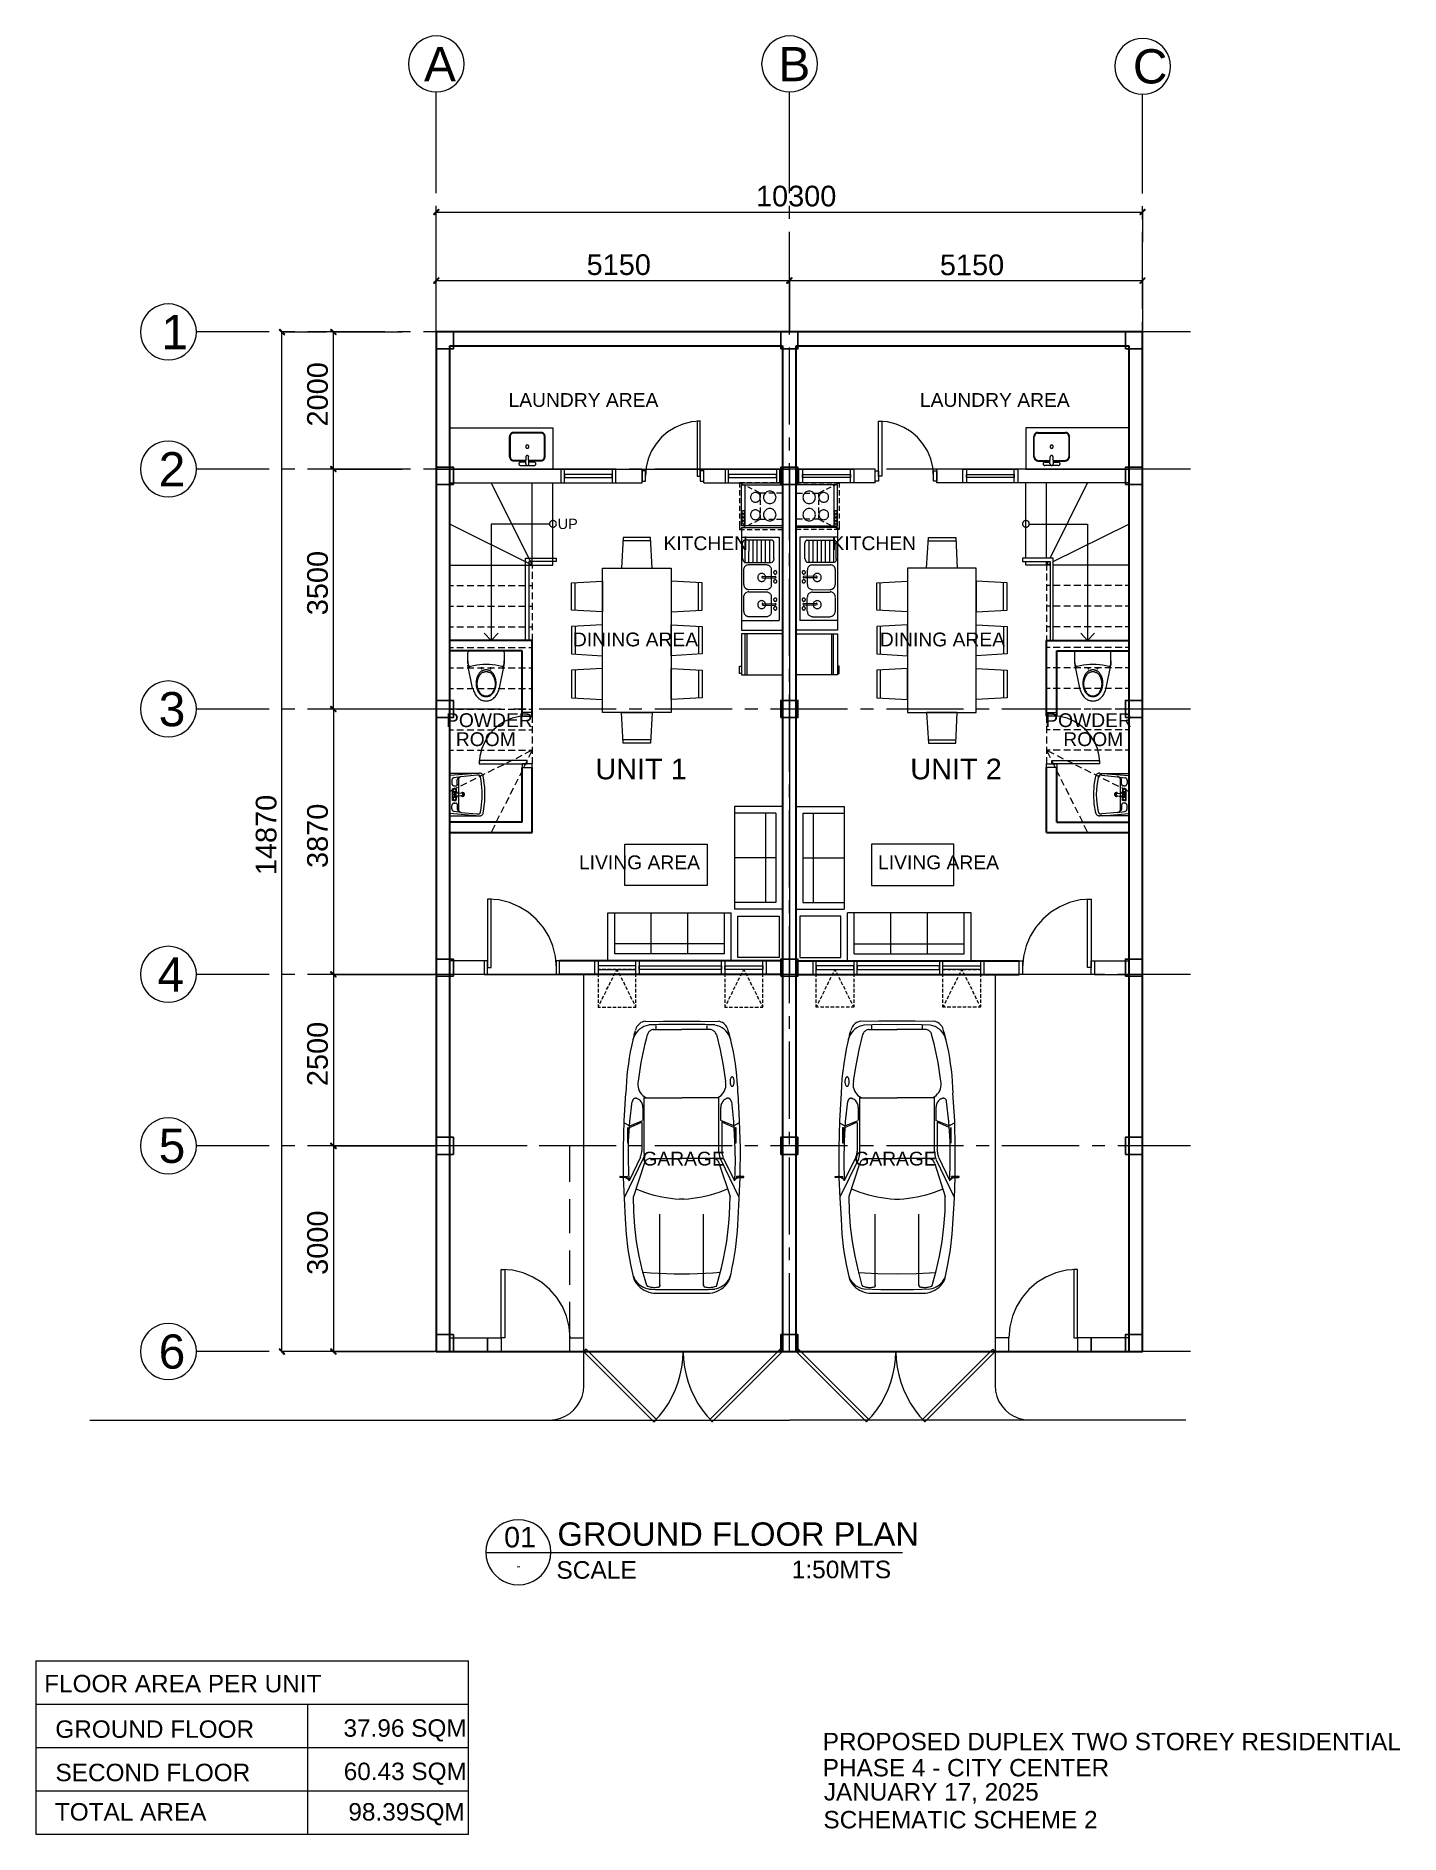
# Model space of a CAD drawing. Header units: millimetres. Extents: x -5837 to 14055, y -7034 to 19184.
import ezdxf

# ---------------------------------------------------------------- set-up
doc = ezdxf.new("R2010")
doc.units = ezdxf.units.MM
for name, color, linetype in [('ARCH-FILL', 8, 'Continuous'), ('ARCH-LINES', 7, 'Continuous'), ('ARCH-TEXT', 7, 'Continuous'), ('COLUMN', 1, 'Continuous')]:
    doc.layers.add(name, color=color, linetype=linetype)
doc.styles.add('Arial', font='arial.ttf')

msp = doc.modelspace()

# ---------------------------------------------------------------- texts
at = {"layer": 'ARCH-TEXT', "style": 'Arial'}
for s, height, p in [('A', 499, (-178, 18524)), ('B', 499, (4990, 18524)), ('C', 499, (10160, 18492)), ('10300', 301.7, (4663, 16699)), ('5150', 301.7, (2193, 15699)), ('5150', 301.7, (7345, 15696)), ('1', 499, (-4009, 14617)), ('LAUNDRY AREA', 201.12, (1054, 13776)), ('LAUNDRY AREA', 201.12, (7053, 13776)), ('2', 499, (-4047, 12617)), ('UP', 150.8, (1771, 11995)), ('KITCHEN', 201.1, (3314, 11687)), ('KITCHEN', 201.1, (5764, 11687)), ('DINING AREA', 201.12, (1993, 10284)), ('DINING AREA', 201.12, (6469, 10284)), ('3', 499, (-4047, 9119)), ('POWDER', 201.1, (143, 9107)), ('POWDER', 201.1, (8881, 9107)), ('ROOM', 201.1, (286, 8830)), ('ROOM', 201.1, (9145, 8830)), ('UNIT 1', 301.7, (2320, 8345)), ('UNIT 2', 301.7, (6913, 8345)), ('LIVING AREA', 201.12, (2082, 7034)), ('LIVING AREA', 201.12, (6443, 7034)), ('4', 499, (-4066, 5250)), ('5', 499, (-4047, 2752)), ('GARAGE', 201.1, (3006, 2714)), ('GARAGE', 201.1, (6097, 2714)), ('6', 499, (-4047, -248)), ('01', 298.7, (990, -2854)), ('GROUND FLOOR PLAN', 341.42, (1768, -2831)), ('-', 128, (1171, -3187)), ('SCALE', 256.1, (1752, -3311)), ('1:50MTS', 256.1, (5183, -3304)), ('FLOOR AREA PER UNIT', 254.1, (-5717, -4967)), ('GROUND FLOOR', 254.1, (-5555, -5631)), ('37.96 SQM', 254.1, (-1352, -5615)), ('PROPOSED DUPLEX TWO STOREY RESIDENTIAL', 253.77, (5637, -5812)), ('SECOND FLOOR', 254.1, (-5552, -6263)), ('60.43 SQM', 254.1, (-1349, -6247)), ('PHASE 4 - CITY CENTER', 253.77, (5637, -6193)), ('JANUARY 17, 2025', 253.77, (5653, -6545)), ('TOTAL AREA                     98.39SQM', 254.1, (-5561, -6837)), ('SCHEMATIC SCHEME 2', 253.77, (5647, -6951))]:
    msp.add_text(s, height=height, dxfattribs=at).set_placement(p)
for s, p in [('2000', (-1581, 13490)), ('3500', (-1581, 10738)), ('14870', (-2330, 6948)), ('3870', (-1581, 7053)), ('2500', (-1581, 3872)), ('3000', (-1581, 1120))]:
    msp.add_text(s, height=301.7, rotation=90, dxfattribs=at).set_placement(p)

# ---------------------------------------------------------------- hatches: boundary and pattern name
at = {"layer": 'ARCH-FILL', "true_color": 0x767676}
h = msp.add_hatch(color=7, dxfattribs=at)
h.dxf.hatch_style = 1
h.paths.add_polyline_path([(41, 16651), (35, 16658), (-32, 16575), (41, 16651), (-32, 16575), (-41, 16585), (35, 16658)])
h = msp.add_hatch(color=7, dxfattribs=at)
h.dxf.hatch_style = 1
h.paths.add_polyline_path([(10259, 16585), (10265, 16575), (10335, 16658), (10259, 16585), (10335, 16658), (10341, 16651), (10265, 16575)])
h = msp.add_hatch(color=7, dxfattribs=at)
h.dxf.hatch_style = 1
h.paths.add_polyline_path([(41, 15652), (35, 15658), (-32, 15575), (41, 15652), (-32, 15575), (-41, 15585), (35, 15658)])
h = msp.add_hatch(color=7, dxfattribs=at)
h.dxf.hatch_style = 1
h.paths.add_polyline_path([(5107, 15585), (5117, 15575), (5183, 15658), (5107, 15585), (5183, 15658), (5193, 15652), (5117, 15575)])
h = msp.add_hatch(color=7, dxfattribs=at)
h.dxf.hatch_style = 1
h.paths.add_polyline_path([(5193, 15652), (5183, 15658), (5117, 15575), (5193, 15652), (5117, 15575), (5107, 15582), (5183, 15658)])
h = msp.add_hatch(color=7, dxfattribs=at)
h.dxf.hatch_style = 1
h.paths.add_polyline_path([(10259, 15582), (10265, 15575), (10335, 15658), (10259, 15582), (10335, 15658), (10341, 15652), (10265, 15575)])
h = msp.add_hatch(color=7, dxfattribs=at)
h.dxf.hatch_style = 1
h.paths.add_polyline_path([(-2216, 14826), (-2209, 14833), (-2292, 14899), (-2216, 14826), (-2292, 14899), (-2282, 14909), (-2209, 14833)])
h = msp.add_hatch(color=7, dxfattribs=at)
h.dxf.hatch_style = 1
h.paths.add_polyline_path([(-1466, 14826), (-1457, 14833), (-1543, 14899), (-1466, 14826), (-1543, 14899), (-1533, 14909), (-1457, 14833)])
h = msp.add_hatch(color=7, dxfattribs=at)
h.dxf.hatch_style = 1
h.paths.add_polyline_path([(-1466, 12827), (-1457, 12833), (-1543, 12903), (-1466, 12827), (-1543, 12903), (-1533, 12909), (-1457, 12833)])
h = msp.add_hatch(color=7, dxfattribs=at)
h.dxf.hatch_style = 1
h.paths.add_polyline_path([(-1533, 12909), (-1543, 12903), (-1457, 12833), (-1533, 12909), (-1457, 12833), (-1466, 12827), (-1543, 12903)])
h = msp.add_hatch(color=7, dxfattribs=at)
h.dxf.hatch_style = 1
h.paths.add_polyline_path([(-1533, 9411), (-1543, 9402), (-1457, 9335), (-1533, 9411), (-1457, 9335), (-1466, 9329), (-1543, 9402)])
h = msp.add_hatch(color=7, dxfattribs=at)
h.dxf.hatch_style = 1
h.paths.add_polyline_path([(-1466, 9329), (-1457, 9335), (-1543, 9402), (-1466, 9329), (-1543, 9402), (-1533, 9411), (-1457, 9335)])
h = msp.add_hatch(color=7, dxfattribs=at)
h.dxf.hatch_style = 1
h.paths.add_polyline_path([(-1533, 5542), (-1543, 5532), (-1457, 5466), (-1533, 5542), (-1457, 5466), (-1466, 5459), (-1543, 5532)])
h = msp.add_hatch(color=7, dxfattribs=at)
h.dxf.hatch_style = 1
h.paths.add_polyline_path([(-1466, 5459), (-1457, 5466), (-1543, 5532), (-1466, 5459), (-1543, 5532), (-1533, 5542), (-1457, 5466)])
h = msp.add_hatch(color=7, dxfattribs=at)
h.dxf.hatch_style = 1
h.paths.add_polyline_path([(-1533, 3041), (-1543, 3034), (-1457, 2968), (-1533, 3041), (-1457, 2968), (-1466, 2958), (-1543, 3034)])
h = msp.add_hatch(color=7, dxfattribs=at)
h.dxf.hatch_style = 1
h.paths.add_polyline_path([(-1466, 2958), (-1457, 2968), (-1543, 3034), (-1466, 2958), (-1543, 3034), (-1533, 3041), (-1457, 2968)])
h = msp.add_hatch(color=7, dxfattribs=at)
h.dxf.hatch_style = 1
h.paths.add_polyline_path([(-2282, 41), (-2292, 35), (-2209, -32), (-2282, 41), (-2209, -32), (-2216, -41), (-2292, 35)])
h = msp.add_hatch(color=7, dxfattribs=at)
h.dxf.hatch_style = 1
h.paths.add_polyline_path([(-1533, 41), (-1543, 35), (-1457, -32), (-1533, 41), (-1457, -32), (-1466, -41), (-1543, 35)])

# ---------------------------------------------------------------- linework, layer by layer
at = {"layer": 'ARCH-LINES', "lineweight": 5}
for points in [[(2, 19184), (-65, 19179), (-127, 19164), (-186, 19139), (-239, 19106), (-287, 19065), (-328, 19017), (-361, 18964), (-385, 18905), (-401, 18843), (-406, 18776)], [(409, 18776), (404, 18843), (389, 18905), (364, 18964), (331, 19017), (290, 19065), (242, 19106), (189, 19139), (131, 19164), (68, 19179), (2, 19184)], [(5153, 19184), (5087, 19179), (5024, 19164), (4966, 19139), (4912, 19106), (4865, 19065), (4824, 19017), (4791, 18964), (4766, 18905), (4751, 18843), (4745, 18776)], [(5561, 18776), (5556, 18843), (5540, 18905), (5516, 18964), (5482, 19017), (5442, 19065), (5394, 19106), (5341, 19139), (5282, 19164), (5219, 19179), (5153, 19184)], [(10302, 19149), (10235, 19144), (10173, 19129), (10114, 19104), (10061, 19071), (10013, 19030), (9972, 18982), (9939, 18929), (9915, 18870), (9899, 18808), (9894, 18742)], [(10709, 18742), (10704, 18808), (10689, 18870), (10664, 18929), (10631, 18982), (10590, 19030), (10542, 19071), (10489, 19104), (10431, 19129), (10368, 19144), (10302, 19149)], [(-406, 18776), (-401, 18710), (-385, 18648), (-361, 18589), (-328, 18536), (-287, 18488), (-239, 18447), (-186, 18414), (-127, 18389), (-65, 18374), (2, 18369)], [(2, 18369), (68, 18374), (131, 18389), (189, 18414), (242, 18447), (290, 18488), (331, 18536), (364, 18589), (389, 18648), (404, 18710), (409, 18776)], [(4745, 18776), (4751, 18710), (4766, 18648), (4791, 18589), (4824, 18536), (4865, 18488), (4912, 18447), (4966, 18414), (5024, 18389), (5087, 18374), (5153, 18369)], [(5153, 18369), (5219, 18374), (5282, 18389), (5341, 18414), (5394, 18447), (5442, 18488), (5482, 18536), (5516, 18589), (5540, 18648), (5556, 18710), (5561, 18776)], [(9894, 18742), (9899, 18675), (9915, 18613), (9939, 18554), (9972, 18501), (10013, 18453), (10061, 18412), (10114, 18379), (10173, 18354), (10235, 18339), (10302, 18334)], [(10302, 18334), (10368, 18339), (10431, 18354), (10489, 18379), (10542, 18412), (10590, 18453), (10631, 18501), (10664, 18554), (10689, 18613), (10704, 18675), (10709, 18742)], [(0, 17839), (0, 18365)], [(5152, 17839), (5152, 18365)], [(10300, 17804), (10300, 18334)], [(0, 16893), (0, 18035)], [(5152, 16893), (5152, 18035)], [(10300, 16889), (10300, 18035)], [(0, 16518), (0, 16705)], [(5152, 16518), (5152, 16705)], [(10300, 16515), (10300, 16702)], [(0, 15204), (0, 16328)], [(5152, 15204), (5152, 16328)], [(10300, 15204), (10300, 16328)], [(-3906, 15277), (-3972, 15272), (-4035, 15256), (-4093, 15231), (-4147, 15198), (-4194, 15158), (-4235, 15110), (-4268, 15057), (-4293, 14998), (-4308, 14935), (-4314, 14869)], [(-3498, 14869), (-3503, 14935), (-3519, 14998), (-3543, 15057), (-3577, 15110), (-3617, 15158), (-3665, 15198), (-3718, 15231), (-3777, 15256), (-3840, 15272), (-3906, 15277)], [(0, 14829), (0, 15017)], [(5152, 14829), (5152, 15017)], [(10300, 14829), (10300, 15017)], [(-4314, 14869), (-4308, 14803), (-4293, 14740), (-4268, 14682), (-4235, 14628), (-4194, 14581), (-4147, 14540), (-4093, 14507), (-4035, 14482), (-3972, 14467), (-3906, 14461)], [(-3906, 14461), (-3840, 14467), (-3777, 14482), (-3718, 14507), (-3665, 14540), (-3617, 14581), (-3577, 14628), (-3543, 14682), (-3519, 14740), (-3503, 14803), (-3498, 14869)], [(-2971, 14868), (-3501, 14868)], [(-2438, 14868), (-3501, 14868)], [(-2063, 14868), (-2250, 14868)], [(-749, 14868), (-1876, 14868)], [(-375, 14868), (-562, 14868)], [(940, 14868), (-187, 14868)], [(1314, 14868), (1127, 14868)], [(2625, 14868), (1501, 14868)], [(3000, 14868), (2812, 14868)], [(4314, 14868), (3187, 14868)], [(4688, 14868), (4501, 14868)], [(5999, 14868), (4875, 14868)], [(6377, 14868), (6186, 14868)], [(7688, 14868), (6564, 14868)], [(8062, 14868), (7875, 14868)], [(9376, 14868), (8250, 14868)], [(9751, 14868), (9564, 14868)], [(11001, 14868), (9938, 14868)], [(0, 13519), (0, 14642)], [(5152, 13519), (5152, 14642)], [(10300, 13515), (10300, 14642)], [(-3906, 13277), (-3972, 13272), (-4035, 13257), (-4093, 13232), (-4147, 13199), (-4194, 13158), (-4235, 13110), (-4268, 13057), (-4293, 12998), (-4308, 12936), (-4314, 12869)], [(-3498, 12869), (-3503, 12936), (-3519, 12998), (-3543, 13057), (-3577, 13110), (-3617, 13158), (-3665, 13199), (-3718, 13232), (-3777, 13257), (-3840, 13272), (-3906, 13277)], [(0, 13141), (0, 13331)], [(5152, 13141), (5152, 13331)], [(10300, 13141), (10300, 13328)], [(-4314, 12869), (-4308, 12803), (-4293, 12741), (-4268, 12682), (-4235, 12629), (-4194, 12581), (-4147, 12540), (-4093, 12507), (-4035, 12482), (-3972, 12467), (-3906, 12462)], [(-3906, 12462), (-3840, 12467), (-3777, 12482), (-3718, 12507), (-3665, 12540), (-3617, 12581), (-3577, 12629), (-3543, 12682), (-3519, 12741), (-3503, 12803), (-3498, 12869)], [(-2438, 12868), (-3501, 12868)], [(-2971, 12868), (-3501, 12868)], [(-2063, 12868), (-2250, 12868)], [(-749, 12868), (-1876, 12868)], [(-375, 12868), (-562, 12868)], [(940, 12868), (-187, 12868)], [(0, 11830), (0, 12954)], [(0, 5501), (0, 12868), (5152, 12868), (5152, 5501), (0, 5501)], [(200, 12868), (3003, 12868)], [(1314, 12868), (1127, 12868)], [(2625, 12868), (1501, 12868)], [(3000, 12868), (2812, 12868)], [(3003, 12668), (3003, 12868)], [(4314, 12868), (3187, 12868)], [(3901, 12868), (5050, 12868)], [(3901, 12668), (3901, 12868)], [(4688, 12868), (4501, 12868)], [(5999, 12868), (4875, 12868)], [(5152, 11830), (5152, 12954)], [(6399, 12868), (5250, 12868)], [(6377, 12868), (6186, 12868)], [(6399, 12668), (6399, 12868)], [(7688, 12868), (6564, 12868)], [(10100, 12868), (7300, 12868)], [(7300, 12668), (7300, 12868)], [(8062, 12868), (7875, 12868)], [(9376, 12868), (8250, 12868)], [(9751, 12868), (9564, 12868)], [(11001, 12868), (9938, 12868)], [(10300, 11830), (10300, 12954)], [(200, 12668), (3003, 12668)], [(3901, 12668), (5050, 12668)], [(6399, 12668), (5250, 12668)], [(10100, 12668), (7300, 12668)], [(4655, 12528), (4643, 12527), (4632, 12525), (4622, 12520), (4613, 12514), (4604, 12507), (4597, 12499), (4591, 12490), (4587, 12479), (4584, 12468), (4583, 12457)], [(4583, 12457), (4584, 12445), (4587, 12434), (4591, 12424), (4597, 12415), (4604, 12406), (4613, 12399), (4622, 12393), (4632, 12389), (4643, 12386), (4655, 12385)], [(4726, 12457), (4725, 12468), (4723, 12479), (4718, 12490), (4712, 12499), (4705, 12507), (4697, 12514), (4688, 12520), (4677, 12525), (4666, 12527), (4655, 12528)], [(4655, 12385), (4666, 12386), (4677, 12389), (4688, 12393), (4697, 12399), (4705, 12406), (4712, 12415), (4718, 12424), (4723, 12434), (4725, 12445), (4726, 12457)], [(4864, 12547), (4850, 12546), (4836, 12543), (4823, 12537), (4811, 12530), (4800, 12521), (4791, 12510), (4784, 12498), (4778, 12485), (4775, 12471), (4774, 12457)], [(4774, 12457), (4775, 12442), (4778, 12428), (4784, 12415), (4791, 12403), (4800, 12393), (4811, 12384), (4823, 12376), (4836, 12371), (4850, 12368), (4864, 12366)], [(4955, 12457), (4954, 12471), (4950, 12485), (4945, 12498), (4937, 12510), (4928, 12521), (4918, 12530), (4906, 12537), (4893, 12543), (4879, 12546), (4864, 12547)], [(4864, 12366), (4879, 12368), (4893, 12371), (4906, 12376), (4918, 12384), (4928, 12393), (4937, 12403), (4945, 12415), (4950, 12428), (4954, 12442), (4955, 12457)], [(5439, 12547), (5424, 12546), (5410, 12543), (5397, 12537), (5385, 12530), (5375, 12521), (5366, 12510), (5358, 12498), (5353, 12485), (5350, 12471), (5348, 12457)], [(5348, 12457), (5350, 12442), (5353, 12428), (5358, 12415), (5366, 12403), (5375, 12393), (5385, 12384), (5397, 12376), (5410, 12371), (5424, 12368), (5439, 12366)], [(5529, 12457), (5528, 12471), (5525, 12485), (5519, 12498), (5512, 12510), (5503, 12521), (5492, 12530), (5480, 12537), (5467, 12543), (5454, 12546), (5439, 12547)], [(5439, 12366), (5454, 12368), (5467, 12371), (5480, 12376), (5492, 12384), (5503, 12393), (5512, 12403), (5519, 12415), (5525, 12428), (5528, 12442), (5529, 12457)], [(5652, 12528), (5640, 12527), (5629, 12525), (5619, 12520), (5609, 12514), (5601, 12507), (5594, 12499), (5588, 12490), (5584, 12479), (5581, 12468), (5580, 12457)], [(5580, 12457), (5581, 12445), (5584, 12434), (5588, 12424), (5594, 12415), (5601, 12406), (5609, 12399), (5619, 12393), (5629, 12389), (5640, 12386), (5652, 12385)], [(5723, 12457), (5722, 12468), (5719, 12479), (5715, 12490), (5709, 12499), (5702, 12507), (5694, 12514), (5684, 12520), (5674, 12525), (5663, 12527), (5652, 12528)], [(5652, 12385), (5663, 12386), (5674, 12389), (5684, 12393), (5694, 12399), (5702, 12406), (5709, 12415), (5715, 12424), (5719, 12434), (5722, 12445), (5723, 12457)], [(1651, 12068), (800, 12068)], [(800, 12068), (800, 10370)], [(4655, 12274), (4643, 12273), (4632, 12271), (4622, 12266), (4613, 12261), (4604, 12253), (4597, 12245), (4591, 12236), (4587, 12225), (4584, 12214), (4583, 12203)], [(4583, 12203), (4584, 12191), (4587, 12180), (4591, 12170), (4597, 12161), (4604, 12152), (4613, 12145), (4622, 12139), (4632, 12135), (4643, 12132), (4655, 12131)], [(4726, 12203), (4725, 12214), (4723, 12225), (4718, 12236), (4712, 12245), (4705, 12253), (4697, 12261), (4688, 12266), (4677, 12271), (4666, 12273), (4655, 12274)], [(4655, 12131), (4666, 12132), (4677, 12135), (4688, 12139), (4697, 12145), (4705, 12152), (4712, 12161), (4718, 12170), (4723, 12180), (4725, 12191), (4726, 12203)], [(4864, 12293), (4850, 12292), (4836, 12289), (4823, 12283), (4811, 12276), (4800, 12267), (4791, 12256), (4784, 12244), (4778, 12231), (4775, 12218), (4774, 12203)], [(4774, 12203), (4775, 12188), (4778, 12174), (4784, 12161), (4791, 12149), (4800, 12139), (4811, 12130), (4823, 12123), (4836, 12117), (4850, 12114), (4864, 12112)], [(4955, 12203), (4954, 12218), (4950, 12231), (4945, 12244), (4937, 12256), (4928, 12267), (4918, 12276), (4906, 12283), (4893, 12289), (4879, 12292), (4864, 12293)], [(4864, 12112), (4879, 12114), (4893, 12117), (4906, 12123), (4918, 12130), (4928, 12139), (4937, 12149), (4945, 12161), (4950, 12174), (4954, 12188), (4955, 12203)], [(5439, 12293), (5424, 12292), (5410, 12289), (5397, 12283), (5385, 12276), (5375, 12267), (5366, 12256), (5358, 12244), (5353, 12231), (5350, 12218), (5348, 12203)], [(5348, 12203), (5350, 12188), (5353, 12174), (5358, 12161), (5366, 12149), (5375, 12139), (5385, 12130), (5397, 12123), (5410, 12117), (5424, 12114), (5439, 12112)], [(5529, 12203), (5528, 12218), (5525, 12231), (5519, 12244), (5512, 12256), (5503, 12267), (5492, 12276), (5480, 12283), (5467, 12289), (5454, 12292), (5439, 12293)], [(5439, 12112), (5454, 12114), (5467, 12117), (5480, 12123), (5492, 12130), (5503, 12139), (5512, 12149), (5519, 12161), (5525, 12174), (5528, 12188), (5529, 12203)], [(5652, 12274), (5640, 12273), (5629, 12271), (5619, 12266), (5609, 12261), (5601, 12253), (5594, 12245), (5588, 12236), (5584, 12225), (5581, 12214), (5580, 12203)], [(5580, 12203), (5581, 12191), (5584, 12180), (5588, 12170), (5594, 12161), (5601, 12152), (5609, 12145), (5619, 12139), (5629, 12135), (5640, 12132), (5652, 12131)], [(5723, 12203), (5722, 12214), (5719, 12225), (5715, 12236), (5709, 12245), (5702, 12253), (5694, 12261), (5684, 12266), (5674, 12271), (5663, 12273), (5652, 12274)], [(5652, 12131), (5663, 12132), (5674, 12135), (5684, 12139), (5694, 12145), (5702, 12152), (5709, 12161), (5715, 12170), (5719, 12180), (5722, 12191), (5723, 12203)], [(8649, 12068), (9500, 12068)], [(9500, 12068), (9500, 10370)], [(2727, 11871), (2701, 11424), (3149, 11424), (3127, 11871), (2727, 11871)], [(3127, 11824), (2723, 11824)], [(7577, 11871), (7599, 11424), (7151, 11424), (7177, 11871), (7577, 11871)], [(7173, 11824), (7577, 11824)], [(0, 11455), (0, 11643)], [(5152, 11455), (5152, 11643)], [(10300, 11455), (10300, 11643)], [(0, 10144), (0, 11268)], [(1974, 11211), (2425, 11236), (2425, 10786), (1974, 10811), (1974, 11211)], [(2025, 10808), (2025, 11214)], [(3876, 11211), (3425, 11236), (3425, 10786), (3876, 10811), (3876, 11211)], [(3825, 10808), (3825, 11214)], [(5152, 10144), (5152, 11268)], [(6424, 11211), (6875, 11236), (6875, 10786), (6424, 10811), (6424, 11211)], [(6475, 10808), (6475, 11214)], [(8326, 11211), (7875, 11236), (7875, 10786), (8326, 10811), (8326, 11211)], [(8275, 10808), (8275, 11214)], [(10300, 10141), (10300, 11268)], [(1974, 10173), (2425, 10148), (2425, 10598), (1974, 10573), (1974, 10173)], [(2025, 10576), (2025, 10170)], [(3876, 10173), (3425, 10148), (3425, 10598), (3876, 10573), (3876, 10173)], [(3825, 10576), (3825, 10170)], [(6424, 10173), (6875, 10148), (6875, 10598), (6424, 10573), (6424, 10173)], [(6475, 10576), (6475, 10170)], [(8326, 10173), (7875, 10148), (7875, 10598), (8326, 10573), (8326, 10173)], [(8275, 10576), (8275, 10170)], [(-3906, 9779), (-3972, 9774), (-4035, 9759), (-4093, 9734), (-4147, 9701), (-4194, 9660), (-4235, 9612), (-4268, 9559), (-4293, 9500), (-4308, 9438), (-4314, 9372)], [(-3498, 9372), (-3503, 9438), (-3519, 9500), (-3543, 9559), (-3577, 9612), (-3617, 9660), (-3665, 9701), (-3718, 9734), (-3777, 9759), (-3840, 9774), (-3906, 9779)], [(0, 9767), (0, 9957)], [(1974, 9535), (2425, 9510), (2425, 9960), (1974, 9935), (1974, 9535)], [(2025, 9938), (2025, 9532)], [(3876, 9535), (3425, 9510), (3425, 9960), (3876, 9935), (3876, 9535)], [(3825, 9938), (3825, 9532)], [(5152, 9767), (5152, 9957)], [(6424, 9535), (6875, 9510), (6875, 9960), (6424, 9935), (6424, 9535)], [(6475, 9938), (6475, 9532)], [(8326, 9535), (7875, 9510), (7875, 9960), (8326, 9935), (8326, 9535)], [(8275, 9938), (8275, 9532)], [(10300, 9767), (10300, 9954)], [(0, 8456), (0, 9579)], [(5152, 8456), (5152, 9579)], [(10300, 8456), (10300, 9579)], [(-4314, 9372), (-4308, 9305), (-4293, 9243), (-4268, 9184), (-4235, 9131), (-4194, 9083), (-4147, 9042), (-4093, 9009), (-4035, 8984), (-3972, 8969), (-3906, 8964)], [(-3906, 8964), (-3840, 8969), (-3777, 8984), (-3718, 9009), (-3665, 9042), (-3617, 9083), (-3577, 9131), (-3543, 9184), (-3519, 9243), (-3503, 9305), (-3498, 9372)], [(-2438, 9370), (-3501, 9370)], [(-2971, 9370), (-3501, 9370)], [(-2063, 9370), (-2250, 9370)], [(-749, 9370), (-1876, 9370)], [(-375, 9370), (-562, 9370)], [(940, 9370), (-187, 9370)], [(1314, 9370), (1127, 9370)], [(2625, 9370), (1501, 9370)], [(2727, 8872), (2701, 9322), (3149, 9322), (3127, 8872), (2727, 8872)], [(3000, 9370), (2812, 9370)], [(4314, 9370), (3187, 9370)], [(4688, 9370), (4501, 9370)], [(5999, 9370), (4875, 9370)], [(6377, 9370), (6186, 9370)], [(7688, 9370), (6564, 9370)], [(7577, 8872), (7599, 9322), (7151, 9322), (7177, 8872), (7577, 8872)], [(8062, 9370), (7875, 9370)], [(9376, 9370), (8250, 9370)], [(9751, 9370), (9564, 9370)], [(11001, 9370), (9938, 9370)], [(3127, 8922), (2723, 8922)], [(7173, 8922), (7577, 8922)], [(0, 8081), (0, 8269)], [(5152, 8081), (5152, 8269)], [(10300, 8081), (10300, 8269)], [(0, 6770), (0, 7894)], [(5050, 7948), (4352, 7948)], [(4352, 7948), (4352, 6450)], [(5050, 7948), (5050, 6450)], [(5152, 6770), (5152, 7894)], [(5250, 7948), (5948, 7948)], [(5250, 7948), (5250, 6450)], [(5948, 7948), (5948, 6450)], [(10300, 6767), (10300, 7894)], [(4952, 7850), (4352, 7850)], [(4802, 7850), (4802, 6548)], [(4952, 7850), (4952, 6548)], [(5348, 7850), (5948, 7850)], [(5348, 7850), (5348, 6548)], [(5498, 7850), (5498, 6548)], [(2752, 7399), (3952, 7399), (3952, 6799), (2752, 6799), (2752, 7399)], [(7548, 7399), (6348, 7399), (6348, 6799), (7548, 6799), (7548, 7399)], [(4952, 7199), (4352, 7199)], [(5348, 7199), (5948, 7199)], [(0, 6393), (0, 6583)], [(5152, 6393), (5152, 6583)], [(10300, 6393), (10300, 6580)], [(2501, 5701), (2501, 6399)], [(2501, 6399), (4301, 6399)], [(2603, 5799), (2603, 6399)], [(3136, 5799), (3136, 6399)], [(3669, 5799), (3669, 6399)], [(4203, 5799), (4203, 6399)], [(4301, 5701), (4301, 6399)], [(4952, 6548), (4352, 6548)], [(5050, 6450), (4352, 6450)], [(4399, 5748), (4399, 6348), (4999, 6348), (4999, 5748), (4399, 5748)], [(5250, 6450), (5948, 6450)], [(5901, 5748), (5901, 6348), (5301, 6348), (5301, 5748), (5901, 5748)], [(5348, 6548), (5948, 6548)], [(5999, 5701), (5999, 6399)], [(7799, 6399), (5999, 6399)], [(6097, 5799), (6097, 6399)], [(6631, 5799), (6631, 6399)], [(7164, 5799), (7164, 6399)], [(7697, 5799), (7697, 6399)], [(7799, 5701), (7799, 6399)], [(0, 5082), (0, 6205)], [(5152, 5082), (5152, 6205)], [(10300, 5082), (10300, 6205)], [(-3906, 5910), (-3972, 5905), (-4035, 5889), (-4093, 5865), (-4147, 5832), (-4194, 5791), (-4235, 5743), (-4268, 5690), (-4293, 5631), (-4308, 5568), (-4314, 5502)], [(-3498, 5502), (-3503, 5568), (-3519, 5631), (-3543, 5690), (-3577, 5743), (-3617, 5791), (-3665, 5832), (-3718, 5865), (-3777, 5889), (-3840, 5905), (-3906, 5910)], [(4203, 5948), (2603, 5948)], [(4203, 5799), (2603, 5799)], [(3136, 5948), (3136, 5948)], [(3669, 5948), (3669, 5948)], [(6097, 5948), (7697, 5948)], [(6097, 5799), (7697, 5799)], [(6631, 5948), (6631, 5948)], [(7164, 5948), (7164, 5948)], [(701, 5701), (200, 5701)], [(2396, 5574), (2362, 5574)], [(2362, 5574), (2362, 5536)], [(2362, 5513), (2362, 5463)], [(2473, 5574), (2422, 5574)], [(2549, 5574), (2498, 5574)], [(4301, 5701), (2501, 5701)], [(2622, 5574), (2574, 5574)], [(2587, 5479), (2609, 5523)], [(2622, 5545), (2635, 5574)], [(2635, 5574), (2650, 5545)], [(2698, 5574), (2647, 5574)], [(2660, 5523), (2682, 5479)], [(2774, 5574), (2723, 5574)], [(2847, 5574), (2796, 5574)], [(2911, 5574), (2873, 5574)], [(2911, 5536), (2911, 5574)], [(2911, 5463), (2911, 5513)], [(4247, 5574), (4209, 5574)], [(4209, 5574), (4209, 5536)], [(4209, 5513), (4209, 5463)], [(4323, 5574), (4272, 5574)], [(4399, 5574), (4349, 5574)], [(4472, 5574), (4422, 5574)], [(4437, 5479), (4460, 5523)], [(4472, 5545), (4485, 5574)], [(4485, 5574), (4501, 5545)], [(4549, 5574), (4498, 5574)], [(4510, 5523), (4533, 5479)], [(4622, 5574), (4574, 5574)], [(4698, 5574), (4647, 5574)], [(4761, 5574), (4723, 5574)], [(4761, 5536), (4761, 5574)], [(4761, 5463), (4761, 5513)], [(5539, 5536), (5539, 5574)], [(5539, 5574), (5577, 5574)], [(5539, 5463), (5539, 5513)], [(5602, 5574), (5653, 5574)], [(5678, 5574), (5726, 5574)], [(5751, 5574), (5802, 5574)], [(5790, 5523), (5767, 5479)], [(5815, 5574), (5799, 5545)], [(5831, 5545), (5815, 5574)], [(5828, 5574), (5878, 5574)], [(5863, 5479), (5840, 5523)], [(5904, 5574), (5951, 5574)], [(5977, 5574), (6028, 5574)], [(5999, 5701), (7799, 5701)], [(6053, 5574), (6091, 5574)], [(6091, 5574), (6091, 5536)], [(6091, 5513), (6091, 5463)], [(7389, 5536), (7389, 5574)], [(7389, 5574), (7427, 5574)], [(7389, 5463), (7389, 5513)], [(7453, 5574), (7504, 5574)], [(7529, 5574), (7577, 5574)], [(7602, 5574), (7653, 5574)], [(7640, 5523), (7618, 5479)], [(7665, 5574), (7650, 5545)], [(7678, 5545), (7665, 5574)], [(7678, 5574), (7729, 5574)], [(7713, 5479), (7691, 5523)], [(7751, 5574), (7802, 5574)], [(7827, 5574), (7878, 5574)], [(7904, 5574), (7938, 5574)], [(7938, 5574), (7938, 5536)], [(7938, 5513), (7938, 5463)], [(9599, 5701), (10100, 5701)], [(-4314, 5502), (-4308, 5436), (-4293, 5373), (-4268, 5315), (-4235, 5261), (-4194, 5214), (-4147, 5173), (-4093, 5140), (-4035, 5115), (-3972, 5100), (-3906, 5094)], [(-3906, 5094), (-3840, 5100), (-3777, 5115), (-3718, 5140), (-3665, 5173), (-3617, 5214), (-3577, 5261), (-3543, 5315), (-3519, 5373), (-3503, 5436), (-3498, 5502)], [(-2438, 5501), (-3501, 5501)], [(-2971, 5501), (-3501, 5501)], [(-2063, 5501), (-2250, 5501)], [(-749, 5501), (-1876, 5501)], [(-375, 5501), (-562, 5501)], [(940, 5501), (-187, 5501)], [(701, 5501), (200, 5501)], [(749, 5501), (1749, 5501)], [(1314, 5501), (1127, 5501)], [(2625, 5501), (1501, 5501)], [(2149, 5501), (2149, 0)], [(2362, 5437), (2362, 5386)], [(2362, 5361), (2362, 5313)], [(2362, 5288), (2362, 5237)], [(2454, 5209), (2476, 5256)], [(2485, 5279), (2511, 5323)], [(2520, 5345), (2542, 5390)], [(2555, 5412), (2577, 5456)], [(2695, 5456), (2717, 5412)], [(2730, 5390), (2752, 5345)], [(2761, 5323), (2784, 5279)], [(2796, 5256), (2819, 5209)], [(3000, 5501), (2812, 5501)], [(2911, 5386), (2911, 5437)], [(2911, 5313), (2911, 5361)], [(2911, 5237), (2911, 5288)], [(4314, 5501), (3187, 5501)], [(4209, 5437), (4209, 5386)], [(4209, 5361), (4209, 5313)], [(4209, 5288), (4209, 5237)], [(4304, 5209), (4326, 5256)], [(4336, 5279), (4358, 5323)], [(4371, 5345), (4393, 5390)], [(4402, 5412), (4425, 5456)], [(4688, 5501), (4501, 5501)], [(4545, 5456), (4568, 5412)], [(4577, 5390), (4599, 5345)], [(4612, 5323), (4634, 5279)], [(4644, 5256), (4669, 5209)], [(4761, 5386), (4761, 5437)], [(4761, 5313), (4761, 5361)], [(4761, 5237), (4761, 5288)], [(5999, 5501), (4875, 5501)], [(5539, 5386), (5539, 5437)], [(5539, 5313), (5539, 5361)], [(5539, 5237), (5539, 5288)], [(5656, 5256), (5634, 5209)], [(5688, 5323), (5666, 5279)], [(5723, 5390), (5701, 5345)], [(5755, 5456), (5732, 5412)], [(5898, 5412), (5875, 5456)], [(5929, 5345), (5907, 5390)], [(5964, 5279), (5942, 5323)], [(5996, 5209), (5974, 5256)], [(6091, 5437), (6091, 5386)], [(6091, 5361), (6091, 5313)], [(6091, 5288), (6091, 5237)], [(6377, 5501), (6186, 5501)], [(7688, 5501), (6564, 5501)], [(7389, 5386), (7389, 5437)], [(7389, 5313), (7389, 5361)], [(7389, 5237), (7389, 5288)], [(7504, 5256), (7481, 5209)], [(7539, 5323), (7516, 5279)], [(7573, 5390), (7551, 5345)], [(7605, 5456), (7583, 5412)], [(7748, 5412), (7723, 5456)], [(7780, 5345), (7758, 5390)], [(7815, 5279), (7792, 5323)], [(7846, 5209), (7824, 5256)], [(8062, 5501), (7875, 5501)], [(7938, 5437), (7938, 5386)], [(7938, 5361), (7938, 5313)], [(7938, 5288), (7938, 5237)], [(8151, 5501), (8151, 0)], [(9376, 5501), (8250, 5501)], [(9551, 5501), (8551, 5501)], [(9751, 5501), (9564, 5501)], [(9599, 5501), (10100, 5501)], [(11001, 5501), (9938, 5501)], [(2362, 5212), (2362, 5161)], [(2362, 5136), (2362, 5088)], [(2362, 5063), (2362, 5025)], [(2362, 5025), (2374, 5053)], [(2362, 5025), (2396, 5025)], [(2387, 5075), (2409, 5120)], [(2419, 5142), (2441, 5187)], [(2422, 5025), (2473, 5025)], [(2498, 5025), (2549, 5025)], [(2574, 5025), (2622, 5025)], [(2647, 5025), (2698, 5025)], [(2723, 5025), (2774, 5025)], [(2796, 5025), (2847, 5025)], [(2828, 5187), (2850, 5142)], [(2863, 5120), (2885, 5075)], [(2873, 5025), (2911, 5025)], [(2895, 5053), (2911, 5025)], [(2911, 5161), (2911, 5212)], [(2911, 5088), (2911, 5136)], [(2911, 5025), (2911, 5063)], [(4209, 5212), (4209, 5161)], [(4209, 5136), (4209, 5088)], [(4209, 5063), (4209, 5025)], [(4209, 5025), (4225, 5053)], [(4209, 5025), (4247, 5025)], [(4237, 5075), (4260, 5120)], [(4269, 5142), (4291, 5187)], [(4272, 5025), (4323, 5025)], [(4349, 5025), (4399, 5025)], [(4422, 5025), (4472, 5025)], [(4498, 5025), (4549, 5025)], [(4574, 5025), (4622, 5025)], [(4647, 5025), (4698, 5025)], [(4679, 5187), (4701, 5142)], [(4714, 5120), (4736, 5075)], [(4723, 5025), (4761, 5025)], [(4745, 5053), (4761, 5025)], [(4761, 5161), (4761, 5212)], [(4761, 5088), (4761, 5136)], [(4761, 5025), (4761, 5063)], [(5539, 5161), (5539, 5212)], [(5539, 5088), (5539, 5136)], [(5539, 5025), (5539, 5063)], [(5555, 5053), (5539, 5025)], [(5577, 5025), (5539, 5025)], [(5590, 5120), (5564, 5075)], [(5621, 5187), (5599, 5142)], [(5653, 5025), (5602, 5025)], [(5726, 5025), (5678, 5025)], [(5802, 5025), (5751, 5025)], [(5878, 5025), (5828, 5025)], [(5951, 5025), (5904, 5025)], [(6028, 5025), (5977, 5025)], [(6031, 5142), (6009, 5187)], [(6066, 5075), (6040, 5120)], [(6091, 5025), (6053, 5025)], [(6091, 5025), (6075, 5053)], [(6091, 5212), (6091, 5161)], [(6091, 5136), (6091, 5088)], [(6091, 5063), (6091, 5025)], [(7389, 5161), (7389, 5212)], [(7389, 5088), (7389, 5136)], [(7389, 5025), (7389, 5063)], [(7405, 5053), (7389, 5025)], [(7427, 5025), (7389, 5025)], [(7437, 5120), (7415, 5075)], [(7472, 5187), (7450, 5142)], [(7504, 5025), (7453, 5025)], [(7577, 5025), (7529, 5025)], [(7653, 5025), (7602, 5025)], [(7729, 5025), (7678, 5025)], [(7802, 5025), (7751, 5025)], [(7878, 5025), (7827, 5025)], [(7881, 5142), (7859, 5187)], [(7913, 5075), (7891, 5120)], [(7938, 5025), (7904, 5025)], [(7938, 5025), (7926, 5053)], [(7938, 5212), (7938, 5161)], [(7938, 5136), (7938, 5088)], [(7938, 5063), (7938, 5025)], [(0, 4707), (0, 4894)], [(5152, 4707), (5152, 4894)], [(10300, 4707), (10300, 4894)], [(0, 3396), (0, 4520)], [(5152, 3396), (5152, 4520)], [(10300, 3393), (10300, 4520)], [(-3906, 3409), (-3972, 3404), (-4035, 3388), (-4093, 3363), (-4147, 3330), (-4194, 3290), (-4235, 3242), (-4268, 3189), (-4293, 3130), (-4308, 3067), (-4314, 3001)], [(-3498, 3001), (-3503, 3067), (-3519, 3130), (-3543, 3189), (-3577, 3242), (-3617, 3290), (-3665, 3330), (-3718, 3363), (-3777, 3388), (-3840, 3404), (-3906, 3409)], [(0, 3019), (0, 3206)], [(5152, 3019), (5152, 3206)], [(10300, 3019), (10300, 3206)], [(-4314, 3001), (-4308, 2935), (-4293, 2872), (-4268, 2814), (-4235, 2760), (-4194, 2713), (-4147, 2672), (-4093, 2639), (-4035, 2614), (-3972, 2599), (-3906, 2593)], [(-3906, 2593), (-3840, 2599), (-3777, 2614), (-3718, 2639), (-3665, 2672), (-3617, 2713), (-3577, 2760), (-3543, 2814), (-3519, 2872), (-3503, 2935), (-3498, 3001)], [(-2438, 3000), (-3501, 3000)], [(-2971, 3000), (-3501, 3000)], [(-2063, 3000), (-2250, 3000)], [(-749, 3000), (-1876, 3000)], [(-375, 3000), (-562, 3000)], [(940, 3000), (-187, 3000)], [(1314, 3000), (1127, 3000)], [(2625, 3000), (1501, 3000)], [(3000, 3000), (2812, 3000)], [(4314, 3000), (3187, 3000)], [(4688, 3000), (4501, 3000)], [(5999, 3000), (4875, 3000)], [(6377, 3000), (6186, 3000)], [(7688, 3000), (6564, 3000)], [(8062, 3000), (7875, 3000)], [(9376, 3000), (8250, 3000)], [(9751, 3000), (9564, 3000)], [(11001, 3000), (9938, 3000)], [(0, 1708), (0, 2831)], [(5152, 1708), (5152, 2831)], [(10300, 1708), (10300, 2831)], [(0, 1333), (0, 1520)], [(5152, 1333), (5152, 1520)], [(10300, 1333), (10300, 1520)], [(0, 0), (0, 1146)], [(1952, 202), (1939, 363), (1901, 517), (1840, 660), (1759, 791), (1659, 907), (1542, 1007), (1411, 1088), (1267, 1149), (1113, 1187), (951, 1200)], [(5152, 0), (5152, 1146)], [(9353, 1200), (9190, 1187), (9036, 1149), (8892, 1088), (8761, 1007), (8644, 907), (8544, 791), (8463, 660), (8402, 517), (8364, 363), (8351, 202)], [(10300, 0), (10300, 1146)], [(-3906, 409), (-3972, 404), (-4035, 389), (-4093, 364), (-4147, 331), (-4194, 290), (-4235, 242), (-4268, 189), (-4293, 131), (-4308, 68), (-4314, 2)], [(-3498, 2), (-3503, 68), (-3519, 131), (-3543, 189), (-3577, 242), (-3617, 290), (-3665, 331), (-3718, 364), (-3777, 389), (-3840, 404), (-3906, 409)], [(-4314, 2), (-4308, -65), (-4293, -127), (-4268, -186), (-4235, -239), (-4194, -287), (-4147, -328), (-4093, -361), (-4035, -385), (-3972, -401), (-3906, -406)], [(-3906, -406), (-3840, -401), (-3777, -385), (-3718, -361), (-3665, -328), (-3617, -287), (-3577, -239), (-3543, -186), (-3519, -127), (-3503, -65), (-3498, 2)], [(-2438, 0), (-3501, 0)], [(-2971, 0), (-3501, 0)], [(-2063, 0), (-2250, 0)], [(-749, 0), (-1876, 0)], [(-375, 0), (-562, 0)], [(940, 0), (-187, 0)], [(749, 0), (749, 200), (949, 200), (949, 0), (749, 0)], [(1314, 0), (1127, 0)], [(2625, 0), (1501, 0)], [(1949, 0), (1949, 200), (2149, 200), (2149, 0), (1949, 0)], [(3000, 0), (2812, 0)], [(3175, -1023), (3253, -939), (3324, -849), (3387, -754), (3442, -656), (3489, -553), (3528, -447), (3559, -338), (3581, -226), (3595, -113), (3599, 2)], [(4314, 0), (3187, 0)], [(3603, 2), (3607, -113), (3621, -226), (3643, -338), (3674, -447), (3713, -553), (3760, -656), (3816, -754), (3879, -849), (3949, -939), (4027, -1023)], [(4688, 0), (4501, 0)], [(5999, 0), (4875, 0)], [(6377, 0), (6186, 0)], [(6276, -1023), (6354, -939), (6425, -849), (6488, -754), (6543, -656), (6590, -553), (6629, -447), (6660, -338), (6683, -226), (6696, -113), (6701, 2)], [(7688, 0), (6564, 0)], [(6704, 2), (6708, -113), (6722, -226), (6744, -338), (6775, -447), (6814, -553), (6861, -656), (6917, -754), (6980, -849), (7050, -939), (7128, -1023)], [(8062, 0), (7875, 0)], [(8351, 0), (8351, 200), (8151, 200), (8151, 0), (8351, 0)], [(9376, 0), (8250, 0)], [(9551, 0), (9551, 200), (9351, 200), (9351, 0), (9551, 0)], [(9751, 0), (9564, 0)], [(11001, 0), (9938, 0)]]:
    msp.add_lwpolyline(points, dxfattribs=at)
at = {"layer": 'ARCH-LINES', "lineweight": 5, "true_color": 0x767676}
for points in [[(-41, 16585), (35, 16658)], [(-32, 16575), (-41, 16585)], [(35, 16658), (-32, 16575)], [(35, 16658), (-32, 16575)], [(-32, 16575), (41, 16651)], [(0, 15693), (0, 16616)], [(0, 16616), (10300, 16616)], [(41, 16651), (35, 16658)], [(10335, 16658), (10259, 16585)], [(10259, 16585), (10265, 16575)], [(10265, 16575), (10335, 16658)], [(10265, 16575), (10335, 16658)], [(10341, 16651), (10265, 16575)], [(10300, 16616), (10300, 16178)], [(10335, 16658), (10341, 16651)], [(-41, 15585), (35, 15658)], [(-32, 15575), (-41, 15585)], [(35, 15658), (-32, 15575)], [(35, 15658), (-32, 15575)], [(-32, 15575), (41, 15652)], [(0, 14893), (0, 15617)], [(0, 15617), (5152, 15617)], [(41, 15652), (35, 15658)], [(5183, 15658), (5107, 15585)], [(5107, 15582), (5183, 15658)], [(5107, 15585), (5117, 15575)], [(5117, 15575), (5107, 15582)], [(5117, 15575), (5183, 15658)], [(5117, 15575), (5183, 15658)], [(5183, 15658), (5117, 15575)], [(5183, 15658), (5117, 15575)], [(5193, 15652), (5117, 15575)], [(5117, 15575), (5193, 15652)], [(5152, 15617), (5152, 14893)], [(5152, 14893), (5152, 15617)], [(5152, 15617), (10300, 15617)], [(5183, 15658), (5193, 15652)], [(5193, 15652), (5183, 15658)], [(10335, 15658), (10259, 15582)], [(10259, 15582), (10265, 15575)], [(10265, 15575), (10335, 15658)], [(10265, 15575), (10335, 15658)], [(10341, 15652), (10265, 15575)], [(10300, 15617), (10300, 14890)], [(10335, 15658), (10341, 15652)], [(-2292, 14899), (-2282, 14909)], [(-2209, 14833), (-2292, 14899)], [(-2292, 14899), (-2216, 14826)], [(-2209, 14833), (-2292, 14899)], [(-2282, 14909), (-2209, 14833)], [(-2250, 0), (-2250, 14868)], [(-2250, 14868), (-1600, 14868)], [(-2216, 14826), (-2209, 14833)], [(-1543, 14899), (-1533, 14909)], [(-1457, 14833), (-1543, 14899)], [(-1543, 14899), (-1466, 14826)], [(-1457, 14833), (-1543, 14899)], [(-1533, 14909), (-1457, 14833)], [(-1498, 12868), (-1498, 14868)], [(-1498, 14868), (-498, 14868)], [(-1466, 14826), (-1457, 14833)], [(-1543, 12903), (-1533, 12909)], [(-1533, 12909), (-1543, 12903)], [(-1457, 12833), (-1543, 12903)], [(-1543, 12903), (-1466, 12827)], [(-1457, 12833), (-1543, 12903)], [(-1543, 12903), (-1457, 12833)], [(-1543, 12903), (-1457, 12833)], [(-1466, 12827), (-1543, 12903)], [(-1533, 12909), (-1457, 12833)], [(-1457, 12833), (-1533, 12909)], [(-1498, 9370), (-1498, 12868)], [(-1498, 12868), (-498, 12868)], [(-498, 12868), (-1498, 12868)], [(-1466, 12827), (-1457, 12833)], [(-1457, 12833), (-1466, 12827)], [(-1533, 9411), (-1543, 9402)], [(-1543, 9402), (-1533, 9411)], [(-1543, 9402), (-1457, 9335)], [(-1543, 9402), (-1457, 9335)], [(-1466, 9329), (-1543, 9402)], [(-1457, 9335), (-1543, 9402)], [(-1543, 9402), (-1466, 9329)], [(-1457, 9335), (-1543, 9402)], [(-1457, 9335), (-1533, 9411)], [(-1533, 9411), (-1457, 9335)], [(-25, 9370), (-1498, 9370)], [(-25, 9370), (-1498, 9370)], [(-1498, 9370), (-1498, 5501)], [(-1457, 9335), (-1466, 9329)], [(-1466, 9329), (-1457, 9335)], [(-1533, 5542), (-1543, 5532)], [(-1543, 5532), (-1533, 5542)], [(-1543, 5532), (-1457, 5466)], [(-1543, 5532), (-1457, 5466)], [(-1466, 5459), (-1543, 5532)], [(-1457, 5466), (-1543, 5532)], [(-1543, 5532), (-1466, 5459)], [(-1457, 5466), (-1543, 5532)], [(-1457, 5466), (-1533, 5542)], [(-1533, 5542), (-1457, 5466)], [(-1498, 5501), (-25, 5501)], [(-25, 5501), (-1498, 5501)], [(-1498, 5501), (-1498, 3000)], [(-1457, 5466), (-1466, 5459)], [(-1466, 5459), (-1457, 5466)], [(-1533, 3041), (-1543, 3034)], [(-1543, 3034), (-1533, 3041)], [(-1543, 3034), (-1457, 2968)], [(-1543, 3034), (-1457, 2968)], [(-1466, 2958), (-1543, 3034)], [(-1457, 2968), (-1543, 3034)], [(-1543, 3034), (-1466, 2958)], [(-1457, 2968), (-1543, 3034)], [(-1457, 2968), (-1533, 3041)], [(-1533, 3041), (-1457, 2968)], [(-1498, 3000), (-25, 3000)], [(-25, 3000), (-1498, 3000)], [(-1498, 3000), (-1498, 0)], [(-1457, 2968), (-1466, 2958)], [(-1466, 2958), (-1457, 2968)], [(-2282, 41), (-2292, 35)], [(-2292, 35), (-2209, -32)], [(-2292, 35), (-2209, -32)], [(-2216, -41), (-2292, 35)], [(-2209, -32), (-2282, 41)], [(-25, 0), (-2250, 0)], [(-1533, 41), (-1543, 35)], [(-1543, 35), (-1457, -32)], [(-1543, 35), (-1457, -32)], [(-1466, -41), (-1543, 35)], [(-1457, -32), (-1533, 41)], [(-1498, 0), (-25, 0)], [(-2209, -32), (-2216, -41)], [(-1457, -32), (-1466, -41)]]:
    msp.add_lwpolyline(points, dxfattribs=at)
at = {"layer": 'ARCH-LINES', "lineweight": 18}
for points in [[(0, 13058), (0, 14868)], [(0, 14868), (774, 14868)], [(1025, 14868), (1276, 14868)], [(1527, 14868), (1774, 14868)], [(2025, 14868), (3276, 14868)], [(3526, 14868), (3774, 14868)], [(4025, 14868), (4276, 14868)], [(4526, 14868), (5774, 14868)], [(6024, 14868), (6275, 14868)], [(6526, 14868), (6777, 14868)], [(7024, 14868), (8275, 14868)], [(8526, 14868), (8776, 14868)], [(9024, 14868), (9275, 14868)], [(9526, 14868), (10300, 14868)], [(10300, 14868), (10300, 13058)], [(200, 13468), (1701, 13468), (1701, 12868), (200, 12868), (200, 13468)], [(3850, 12766), (3850, 13566), (3803, 13566), (3803, 12766), (3850, 12766)], [(6450, 12766), (6450, 13566), (6497, 13566), (6497, 12766), (6450, 12766)], [(10100, 13468), (8599, 13468), (8599, 12868), (10100, 12868), (10100, 13468)], [(1870, 12668), (1870, 12868), (1819, 12868), (1819, 12668), (1870, 12668)], [(2619, 12668), (2619, 12868), (2568, 12868), (2568, 12668), (2619, 12668)], [(4260, 12668), (4260, 12868), (4212, 12868), (4212, 12668), (4260, 12668)], [(5012, 12668), (5012, 12868), (4961, 12868), (4961, 12668), (5012, 12668)], [(5288, 12668), (5288, 12868), (5339, 12868), (5339, 12668), (5288, 12668)], [(6040, 12668), (6040, 12868), (6088, 12868), (6088, 12668), (6040, 12668)], [(7681, 12668), (7681, 12868), (7732, 12868), (7732, 12668), (7681, 12668)], [(8430, 12668), (8430, 12868), (8481, 12868), (8481, 12668), (8430, 12668)], [(0, 12557), (0, 12808)], [(3050, 12693), (3050, 12842), (3003, 12842), (3003, 12693), (3050, 12693)], [(3901, 12693), (3901, 12842), (3850, 12842), (3850, 12693), (3901, 12693)], [(6399, 12693), (6399, 12842), (6450, 12842), (6450, 12693), (6399, 12693)], [(7250, 12693), (7250, 12842), (7300, 12842), (7300, 12693), (7250, 12693)], [(10300, 12808), (10300, 12557)], [(0, 12058), (0, 12309)], [(1703, 12119), (1695, 12118), (1687, 12116), (1680, 12113), (1674, 12109), (1668, 12104), (1663, 12099), (1659, 12092), (1656, 12085), (1654, 12078), (1654, 12070)], [(1654, 12070), (1654, 12062), (1656, 12054), (1659, 12047), (1663, 12041), (1668, 12035), (1674, 12030), (1680, 12026), (1687, 12023), (1695, 12021), (1703, 12020)], [(1752, 12070), (1751, 12078), (1750, 12085), (1747, 12092), (1743, 12099), (1738, 12104), (1732, 12109), (1726, 12113), (1718, 12116), (1711, 12118), (1703, 12119)], [(1703, 12020), (1711, 12021), (1718, 12023), (1726, 12026), (1732, 12030), (1738, 12035), (1743, 12041), (1747, 12047), (1750, 12054), (1751, 12062), (1752, 12070)], [(8600, 12119), (8592, 12118), (8585, 12116), (8578, 12113), (8571, 12109), (8565, 12104), (8561, 12099), (8557, 12092), (8554, 12085), (8552, 12078), (8551, 12070)], [(8551, 12070), (8552, 12062), (8554, 12054), (8557, 12047), (8561, 12041), (8565, 12035), (8571, 12030), (8578, 12026), (8585, 12023), (8592, 12021), (8600, 12020)], [(8649, 12070), (8649, 12078), (8647, 12085), (8644, 12092), (8640, 12099), (8635, 12104), (8629, 12109), (8623, 12113), (8616, 12116), (8608, 12118), (8600, 12119)], [(8600, 12020), (8608, 12021), (8616, 12023), (8623, 12026), (8629, 12030), (8635, 12035), (8640, 12041), (8644, 12047), (8647, 12054), (8649, 12062), (8649, 12070)], [(10300, 12309), (10300, 12058)], [(0, 10557), (0, 11808)], [(4450, 12017), (4450, 10519)], [(4450, 12017), (5050, 12017)], [(5850, 12017), (5250, 12017)], [(5850, 12017), (5850, 10519)], [(10300, 11808), (10300, 10557)], [(1301, 10370), (1301, 11570)], [(1301, 11570), (1749, 11570)], [(1749, 11570), (1749, 11519)], [(8999, 11570), (8551, 11570)], [(8551, 11570), (8551, 11519)], [(8999, 10370), (8999, 11570)], [(1749, 11519), (1349, 11519)], [(1349, 11519), (1349, 10370)], [(8551, 11519), (8951, 11519)], [(8951, 11519), (8951, 10370)], [(4450, 10519), (5050, 10519)], [(5850, 10519), (5250, 10519)], [(0, 10059), (0, 10310)], [(800, 10367), (701, 10478)], [(901, 10478), (800, 10367)], [(9500, 10367), (9402, 10478)], [(9500, 10367), (9599, 10478)], [(10300, 10310), (10300, 10059)], [(0, 9557), (0, 9808)], [(10300, 9808), (10300, 9557)], [(0, 8059), (0, 9310)], [(1400, 9319), (1251, 9319), (1251, 9268), (1400, 9268), (1400, 9319)], [(8900, 9319), (9049, 9319), (9049, 9268), (8900, 9268), (8900, 9319)], [(10300, 9310), (10300, 8059)], [(1327, 8618), (625, 8618), (625, 8570), (1327, 8570), (1327, 8618)], [(1400, 8570), (1251, 8570), (1251, 8519), (1400, 8519), (1400, 8570)], [(8900, 8570), (9049, 8570), (9049, 8519), (8900, 8519), (8900, 8570)], [(8976, 8618), (9675, 8618), (9675, 8570), (8976, 8570), (8976, 8618)], [(0, 7561), (0, 7808)], [(10300, 7808), (10300, 7561)], [(0, 7059), (0, 7310)], [(10300, 7310), (10300, 7059)], [(0, 5561), (0, 6808)], [(800, 6599), (749, 6599), (749, 5599), (800, 5599), (800, 6599)], [(9500, 6599), (9551, 6599), (9551, 5599), (9500, 5599), (9500, 6599)], [(10300, 6808), (10300, 5561)], [(749, 5501), (749, 5701), (701, 5701), (701, 5501), (749, 5501)], [(1800, 5501), (1800, 5701), (1749, 5701), (1749, 5501), (1800, 5501)], [(2362, 5501), (2311, 5501), (2311, 5701), (2362, 5701), (2362, 5501)], [(2911, 5625), (2362, 5625), (2362, 5574), (2911, 5574), (2911, 5625)], [(2961, 5501), (2911, 5501), (2911, 5701), (2961, 5701), (2961, 5501)], [(2961, 5625), (4161, 5625), (4161, 5574), (2961, 5574), (2961, 5625)], [(4209, 5501), (4161, 5501), (4161, 5701), (4209, 5701), (4209, 5501)], [(4209, 5625), (4761, 5625), (4761, 5574), (4209, 5574), (4209, 5625)], [(4812, 5501), (4761, 5501), (4761, 5701), (4812, 5701), (4812, 5501)], [(5491, 5501), (5539, 5501), (5539, 5701), (5491, 5701), (5491, 5501)], [(6091, 5625), (5539, 5625), (5539, 5574), (6091, 5574), (6091, 5625)], [(6091, 5501), (6139, 5501), (6139, 5701), (6091, 5701), (6091, 5501)], [(7339, 5625), (6139, 5625), (6139, 5574), (7339, 5574), (7339, 5625)], [(7339, 5501), (7389, 5501), (7389, 5701), (7339, 5701), (7339, 5501)], [(7389, 5625), (7938, 5625), (7938, 5574), (7389, 5574), (7389, 5625)], [(7938, 5501), (7989, 5501), (7989, 5701), (7938, 5701), (7938, 5501)], [(8500, 5501), (8500, 5701), (8551, 5701), (8551, 5501), (8500, 5501)], [(9551, 5501), (9551, 5701), (9599, 5701), (9599, 5501), (9551, 5501)], [(0, 5060), (0, 5310)], [(10300, 5310), (10300, 5060)], [(0, 4561), (0, 4809)], [(10300, 4809), (10300, 4561)], [(0, 3060), (0, 4310)], [(10300, 4310), (10300, 3060)], [(0, 2562), (0, 2809)], [(10300, 2809), (10300, 2562)], [(0, 2060), (0, 2311)], [(10300, 2311), (10300, 2060)], [(0, 0), (0, 1809)], [(10300, 1809), (10300, 0)], [(949, 200), (949, 1200), (1000, 1200), (1000, 200), (949, 200)], [(9351, 200), (9351, 1200), (9300, 1200), (9300, 200), (9351, 200)], [(774, 0), (0, 0)], [(200, 0), (200, 200), (749, 200), (749, 0), (200, 0)], [(1276, 0), (1025, 0)], [(1774, 0), (1527, 0)], [(3276, 0), (2025, 0)], [(2187, 35), (2149, 0), (3174, -1025), (3212, -987), (2187, 35)], [(3774, 0), (3526, 0)], [(5015, 35), (5050, 0), (4025, -1025), (3990, -987), (5015, 35)], [(4276, 0), (4025, 0)], [(5774, 0), (4526, 0)], [(5285, 35), (5250, 0), (6275, -1025), (6310, -987), (5285, 35)], [(6275, 0), (6024, 0)], [(6777, 0), (6526, 0)], [(8275, 0), (7024, 0)], [(8116, 35), (8151, 0), (7126, -1025), (7091, -987), (8116, 35)], [(8776, 0), (8526, 0)], [(9275, 0), (9024, 0)], [(10300, 0), (9526, 0)], [(10100, 0), (10100, 200), (9551, 200), (9551, 0), (10100, 0)]]:
    msp.add_lwpolyline(points, dxfattribs=at)
at = {"layer": 'ARCH-LINES', "lineweight": 30}
for points in [[(0, 14868), (0, 0), (10300, 0), (10300, 14868), (0, 14868)], [(200, 0), (200, 14668)], [(200, 14668), (5050, 14668)], [(5050, 14668), (5050, 0)], [(5250, 0), (5250, 14668)], [(5250, 14668), (10100, 14668)], [(10100, 14668), (10100, 0)], [(1400, 10370), (200, 10370)], [(1400, 9268), (1400, 10370)], [(8900, 9268), (8900, 10370)], [(8900, 10370), (10100, 10370)], [(1251, 10217), (200, 10217)], [(1251, 9265), (1251, 10217)], [(9049, 9265), (9049, 10217)], [(9049, 10217), (10100, 10217)], [(1251, 7719), (1251, 8519)], [(1400, 7570), (1400, 8519)], [(8900, 7570), (8900, 8519)], [(9049, 7719), (9049, 8519)], [(1251, 7719), (200, 7719)], [(9049, 7719), (10100, 7719)], [(200, 7570), (1400, 7570)], [(8900, 7570), (10100, 7570)], [(5050, 5701), (1800, 5701)], [(5250, 5701), (8500, 5701)], [(5050, 5501), (1800, 5501)], [(5250, 5501), (8500, 5501)]]:
    msp.add_lwpolyline(points, dxfattribs=at)
at = {"layer": 'ARCH-LINES', "lineweight": 9}
for points in [[(1087, 13387), (1084, 13384), (1081, 13380), (1078, 13376), (1076, 13372), (1074, 13368), (1073, 13364), (1071, 13359), (1070, 13355), (1070, 13350), (1070, 13346)], [(1094, 13380), (1091, 13377), (1089, 13374), (1086, 13371), (1085, 13368), (1083, 13364), (1082, 13361), (1081, 13357), (1080, 13353), (1079, 13349), (1079, 13346)], [(1128, 13404), (1124, 13404), (1119, 13404), (1115, 13403), (1110, 13401), (1106, 13400), (1102, 13398), (1098, 13396), (1094, 13393), (1090, 13390), (1087, 13387)], [(1128, 13395), (1125, 13395), (1121, 13394), (1117, 13393), (1113, 13392), (1110, 13391), (1106, 13389), (1103, 13388), (1100, 13385), (1096, 13383), (1094, 13380)], [(1527, 13404), (1127, 13404)], [(1527, 13395), (1127, 13395)], [(1570, 13387), (1566, 13390), (1563, 13393), (1559, 13396), (1555, 13398), (1551, 13400), (1547, 13401), (1542, 13403), (1538, 13404), (1533, 13404), (1528, 13404)], [(1563, 13380), (1560, 13383), (1557, 13385), (1554, 13388), (1551, 13389), (1547, 13391), (1544, 13392), (1540, 13393), (1536, 13394), (1532, 13395), (1528, 13395)], [(1578, 13346), (1577, 13349), (1577, 13353), (1576, 13357), (1575, 13361), (1574, 13364), (1572, 13368), (1570, 13371), (1568, 13374), (1566, 13377), (1563, 13380)], [(1587, 13346), (1587, 13350), (1586, 13355), (1585, 13359), (1584, 13364), (1583, 13368), (1581, 13372), (1578, 13376), (1576, 13380), (1573, 13384), (1570, 13387)], [(3852, 13566), (3722, 13556), (3598, 13525), (3483, 13477), (3378, 13412), (3285, 13332), (3205, 13239), (3140, 13135), (3091, 13020), (3061, 12897), (3050, 12768)], [(7253, 12768), (7242, 12897), (7212, 13020), (7163, 13135), (7098, 13239), (7018, 13332), (6925, 13412), (6820, 13477), (6705, 13525), (6581, 13556), (6451, 13566)], [(8733, 13387), (8730, 13384), (8727, 13380), (8725, 13376), (8723, 13372), (8721, 13368), (8719, 13364), (8718, 13359), (8717, 13355), (8716, 13350), (8716, 13346)], [(8740, 13380), (8737, 13377), (8735, 13374), (8733, 13371), (8731, 13368), (8729, 13364), (8728, 13361), (8727, 13357), (8726, 13353), (8726, 13349), (8726, 13346)], [(8775, 13404), (8770, 13404), (8766, 13404), (8761, 13403), (8757, 13401), (8752, 13400), (8748, 13398), (8744, 13396), (8740, 13393), (8737, 13390), (8733, 13387)], [(8775, 13395), (8771, 13395), (8767, 13394), (8763, 13393), (8760, 13392), (8756, 13391), (8753, 13389), (8749, 13388), (8746, 13385), (8743, 13383), (8740, 13380)], [(8773, 13404), (9173, 13404)], [(8773, 13395), (9173, 13395)], [(9216, 13387), (9213, 13390), (9209, 13393), (9205, 13396), (9201, 13398), (9197, 13400), (9193, 13401), (9189, 13403), (9184, 13404), (9179, 13404), (9175, 13404)], [(9210, 13380), (9207, 13383), (9204, 13385), (9200, 13388), (9197, 13389), (9194, 13391), (9190, 13392), (9186, 13393), (9183, 13394), (9179, 13395), (9175, 13395)], [(9224, 13346), (9224, 13349), (9223, 13353), (9223, 13357), (9222, 13361), (9220, 13364), (9219, 13368), (9217, 13371), (9215, 13374), (9212, 13377), (9210, 13380)], [(9233, 13346), (9233, 13350), (9233, 13355), (9232, 13359), (9231, 13364), (9229, 13368), (9227, 13372), (9225, 13376), (9222, 13380), (9219, 13384), (9216, 13387)], [(1067, 13046), (1067, 13344)], [(1076, 13344), (1076, 13046)], [(1328, 13220), (1325, 13220), (1321, 13219), (1317, 13218), (1314, 13216), (1312, 13213), (1309, 13210), (1307, 13207), (1306, 13204), (1305, 13200), (1305, 13196)], [(1305, 13196), (1305, 13193), (1306, 13189), (1307, 13185), (1309, 13182), (1312, 13180), (1314, 13177), (1317, 13175), (1321, 13174), (1325, 13173), (1328, 13173)], [(1352, 13196), (1352, 13200), (1351, 13204), (1350, 13207), (1348, 13210), (1345, 13213), (1342, 13216), (1339, 13218), (1336, 13219), (1332, 13220), (1328, 13220)], [(1328, 13173), (1332, 13173), (1336, 13174), (1339, 13175), (1342, 13177), (1345, 13180), (1348, 13182), (1350, 13185), (1351, 13189), (1352, 13193), (1352, 13196)], [(1578, 13046), (1578, 13344)], [(1587, 13046), (1587, 13344)], [(8713, 13046), (8713, 13344)], [(8722, 13046), (8722, 13344)], [(8975, 13220), (8971, 13220), (8967, 13219), (8964, 13218), (8961, 13216), (8958, 13213), (8956, 13210), (8954, 13207), (8952, 13204), (8951, 13200), (8951, 13196)], [(8951, 13196), (8951, 13193), (8952, 13189), (8954, 13185), (8956, 13182), (8958, 13180), (8961, 13177), (8964, 13175), (8967, 13174), (8971, 13173), (8975, 13173)], [(8999, 13196), (8998, 13200), (8997, 13204), (8996, 13207), (8994, 13210), (8992, 13213), (8989, 13216), (8986, 13218), (8982, 13219), (8979, 13220), (8975, 13220)], [(8975, 13173), (8979, 13173), (8982, 13174), (8986, 13175), (8989, 13177), (8992, 13180), (8994, 13182), (8996, 13185), (8997, 13189), (8998, 13193), (8999, 13196)], [(9224, 13344), (9224, 13046)], [(9233, 13046), (9233, 13344)], [(1070, 13047), (1070, 13043), (1070, 13038), (1071, 13033), (1073, 13029), (1074, 13025), (1076, 13021), (1078, 13017), (1081, 13013), (1084, 13009), (1087, 13006)], [(1079, 13047), (1079, 13043), (1080, 13039), (1081, 13036), (1082, 13032), (1083, 13028), (1085, 13025), (1086, 13022), (1089, 13018), (1091, 13015), (1094, 13012)], [(1087, 13006), (1090, 13003), (1094, 13000), (1098, 12997), (1102, 12995), (1106, 12993), (1110, 12991), (1115, 12990), (1119, 12989), (1124, 12989), (1128, 12988)], [(1094, 13012), (1096, 13010), (1100, 13007), (1103, 13005), (1106, 13003), (1110, 13002), (1113, 13000), (1117, 12999), (1121, 12999), (1125, 12998), (1128, 12998)], [(1305, 12995), (1127, 12995)], [(1305, 12985), (1127, 12985)], [(1230, 12969), (1226, 12969), (1222, 12968), (1219, 12967), (1216, 12965), (1213, 12962), (1211, 12960), (1209, 12957), (1207, 12953), (1206, 12949), (1206, 12946)], [(1206, 12946), (1206, 12942), (1207, 12938), (1209, 12935), (1211, 12932), (1213, 12929), (1216, 12926), (1219, 12924), (1222, 12923), (1226, 12922), (1230, 12922)], [(1305, 12969), (1228, 12969)], [(1228, 12919), (1428, 12919)], [(1308, 13046), (1301, 12944)], [(1305, 12946), (1305, 12942), (1306, 12938), (1307, 12935), (1309, 12932), (1312, 12929), (1314, 12926), (1317, 12924), (1321, 12923), (1325, 12922), (1328, 12922)], [(1328, 13068), (1325, 13068), (1322, 13067), (1319, 13066), (1316, 13064), (1314, 13062), (1312, 13059), (1310, 13057), (1309, 13054), (1308, 13051), (1308, 13047)], [(1349, 13047), (1349, 13051), (1348, 13054), (1347, 13057), (1345, 13059), (1343, 13062), (1341, 13064), (1338, 13066), (1335, 13067), (1332, 13068), (1328, 13068)], [(1328, 12922), (1332, 12922), (1336, 12923), (1339, 12924), (1342, 12926), (1345, 12929), (1348, 12932), (1350, 12935), (1351, 12938), (1352, 12942), (1352, 12946)], [(1352, 12944), (1346, 13046)], [(1527, 12995), (1349, 12995)], [(1527, 12985), (1349, 12985)], [(1428, 12969), (1352, 12969)], [(1454, 12946), (1453, 12949), (1453, 12953), (1451, 12957), (1449, 12960), (1447, 12962), (1444, 12965), (1441, 12967), (1437, 12968), (1434, 12969), (1430, 12969)], [(1430, 12922), (1434, 12922), (1437, 12923), (1441, 12924), (1444, 12926), (1447, 12929), (1449, 12932), (1451, 12935), (1453, 12938), (1453, 12942), (1454, 12946)], [(1528, 12998), (1532, 12998), (1536, 12999), (1540, 12999), (1544, 13000), (1547, 13002), (1551, 13003), (1554, 13005), (1557, 13007), (1560, 13010), (1563, 13012)], [(1528, 12988), (1533, 12989), (1538, 12989), (1542, 12990), (1547, 12991), (1551, 12993), (1555, 12995), (1559, 12997), (1563, 13000), (1566, 13003), (1570, 13006)], [(1563, 13012), (1566, 13015), (1568, 13018), (1570, 13022), (1572, 13025), (1574, 13028), (1575, 13032), (1576, 13036), (1577, 13039), (1577, 13043), (1578, 13047)], [(1570, 13006), (1573, 13009), (1576, 13013), (1578, 13017), (1581, 13021), (1583, 13025), (1584, 13029), (1585, 13033), (1586, 13038), (1587, 13043), (1587, 13047)], [(2619, 12668), (2619, 12868), (1819, 12868), (1819, 12668), (2619, 12668)], [(5012, 12668), (5012, 12868), (4212, 12868), (4212, 12668), (5012, 12668)], [(5288, 12668), (5288, 12868), (6088, 12868), (6088, 12668), (5288, 12668)], [(7681, 12668), (7681, 12868), (8481, 12868), (8481, 12668), (7681, 12668)], [(8716, 13047), (8716, 13043), (8717, 13038), (8718, 13033), (8719, 13029), (8721, 13025), (8723, 13021), (8725, 13017), (8727, 13013), (8730, 13009), (8733, 13006)], [(8726, 13047), (8726, 13043), (8726, 13039), (8727, 13036), (8728, 13032), (8729, 13028), (8731, 13025), (8733, 13022), (8735, 13018), (8737, 13015), (8740, 13012)], [(8733, 13006), (8737, 13003), (8740, 13000), (8744, 12997), (8748, 12995), (8752, 12993), (8757, 12991), (8761, 12990), (8766, 12989), (8770, 12989), (8775, 12988)], [(8740, 13012), (8743, 13010), (8746, 13007), (8749, 13005), (8753, 13003), (8756, 13002), (8760, 13000), (8763, 12999), (8767, 12999), (8771, 12998), (8775, 12998)], [(8773, 12995), (8951, 12995)], [(8773, 12985), (8951, 12985)], [(8873, 12969), (8869, 12969), (8866, 12968), (8862, 12967), (8859, 12965), (8856, 12962), (8854, 12960), (8852, 12957), (8851, 12953), (8850, 12949), (8849, 12946)], [(8849, 12946), (8850, 12942), (8851, 12938), (8852, 12935), (8854, 12932), (8856, 12929), (8859, 12926), (8862, 12924), (8866, 12923), (8869, 12922), (8873, 12922)], [(8872, 12969), (8948, 12969)], [(9072, 12919), (8872, 12919)], [(8948, 12944), (8954, 13046)], [(8951, 12946), (8951, 12942), (8952, 12938), (8954, 12935), (8956, 12932), (8958, 12929), (8961, 12926), (8964, 12924), (8967, 12923), (8971, 12922), (8975, 12922)], [(8975, 13068), (8971, 13068), (8968, 13067), (8965, 13066), (8963, 13064), (8960, 13062), (8958, 13059), (8956, 13057), (8955, 13054), (8954, 13051), (8954, 13047)], [(8995, 13047), (8995, 13051), (8994, 13054), (8993, 13057), (8991, 13059), (8989, 13062), (8987, 13064), (8984, 13066), (8981, 13067), (8978, 13068), (8975, 13068)], [(8975, 12922), (8979, 12922), (8982, 12923), (8986, 12924), (8989, 12926), (8992, 12929), (8994, 12932), (8996, 12935), (8997, 12938), (8998, 12942), (8999, 12946)], [(8992, 13046), (8999, 12944)], [(8995, 12995), (9173, 12995)], [(8995, 12985), (9173, 12985)], [(8995, 12969), (9072, 12969)], [(9097, 12946), (9097, 12949), (9096, 12953), (9094, 12957), (9092, 12960), (9090, 12962), (9087, 12965), (9084, 12967), (9081, 12968), (9077, 12969), (9073, 12969)], [(9073, 12922), (9077, 12922), (9081, 12923), (9084, 12924), (9087, 12926), (9090, 12929), (9092, 12932), (9094, 12935), (9096, 12938), (9097, 12942), (9097, 12946)], [(9175, 12998), (9179, 12998), (9183, 12999), (9186, 12999), (9190, 13000), (9194, 13002), (9197, 13003), (9200, 13005), (9204, 13007), (9207, 13010), (9210, 13012)], [(9175, 12988), (9179, 12989), (9184, 12989), (9189, 12990), (9193, 12991), (9197, 12993), (9201, 12995), (9205, 12997), (9209, 13000), (9213, 13003), (9216, 13006)], [(9210, 13012), (9212, 13015), (9215, 13018), (9217, 13022), (9219, 13025), (9220, 13028), (9222, 13032), (9223, 13036), (9223, 13039), (9224, 13043), (9224, 13047)], [(9216, 13006), (9219, 13009), (9222, 13013), (9225, 13017), (9227, 13021), (9229, 13025), (9231, 13029), (9232, 13033), (9233, 13038), (9233, 13043), (9233, 13047)], [(800, 12668), (1400, 11468)], [(1400, 11468), (1400, 12668)], [(1701, 11468), (1701, 12668)], [(2568, 12792), (1870, 12792), (1870, 12744), (2568, 12744), (2568, 12792)], [(4961, 12792), (4260, 12792), (4260, 12744), (4961, 12744), (4961, 12792)], [(4495, 12668), (4425, 12668)], [(4425, 12668), (4425, 12598)], [(4507, 12627), (4425, 12668)], [(5050, 12039), (4450, 12039), (4450, 12639), (5050, 12639), (5050, 12039)], [(4501, 12639), (4501, 12039)], [(4606, 12668), (4533, 12668)], [(4609, 12576), (4542, 12611)], [(4720, 12668), (4644, 12668)], [(4831, 12668), (4758, 12668)], [(4945, 12668), (4869, 12668)], [(5050, 12668), (4980, 12668)], [(5250, 12668), (5320, 12668)], [(5250, 12039), (5850, 12039), (5850, 12639), (5250, 12639), (5250, 12039)], [(5339, 12792), (6040, 12792), (6040, 12744), (5339, 12744), (5339, 12792)], [(5358, 12668), (5431, 12668)], [(5469, 12668), (5545, 12668)], [(5580, 12668), (5656, 12668)], [(5691, 12576), (5758, 12611)], [(5694, 12668), (5767, 12668)], [(5793, 12627), (5875, 12668)], [(5799, 12639), (5799, 12039)], [(5805, 12668), (5875, 12668)], [(5875, 12668), (5875, 12598)], [(7732, 12792), (8430, 12792), (8430, 12744), (7732, 12744), (7732, 12792)], [(8599, 11570), (8599, 12668)], [(8900, 11570), (8900, 12668)], [(8951, 11570), (9500, 12668)], [(4425, 12560), (4425, 12484)], [(4425, 12446), (4425, 12373)], [(4425, 12335), (4425, 12258)], [(4726, 12519), (4644, 12560)], [(4812, 12519), (4726, 12519)], [(4726, 12519), (4726, 12458)], [(4726, 12420), (4726, 12347)], [(4926, 12519), (4850, 12519)], [(5050, 12519), (4961, 12519)], [(5250, 12519), (5339, 12519)], [(5374, 12519), (5450, 12519)], [(5488, 12519), (5574, 12519)], [(5574, 12519), (5659, 12560)], [(5574, 12519), (5574, 12458)], [(5574, 12420), (5574, 12347)], [(5875, 12560), (5875, 12484)], [(5875, 12446), (5875, 12373)], [(5875, 12335), (5875, 12258)], [(1400, 11468), (200, 12068)], [(4425, 12220), (4425, 12147)], [(4425, 12109), (4425, 12039)], [(4477, 12262), (4474, 12261), (4471, 12261), (4468, 12259), (4465, 12258), (4462, 12256), (4460, 12253), (4459, 12250), (4458, 12247), (4457, 12244), (4456, 12241)], [(4456, 12241), (4457, 12238), (4458, 12234), (4459, 12231), (4460, 12229), (4462, 12226), (4465, 12224), (4468, 12223), (4471, 12221), (4474, 12221), (4477, 12220)], [(4477, 12211), (4474, 12211), (4471, 12210), (4468, 12209), (4465, 12207), (4462, 12205), (4460, 12202), (4459, 12200), (4458, 12197), (4457, 12194), (4456, 12190)], [(4456, 12190), (4457, 12187), (4458, 12184), (4459, 12181), (4460, 12178), (4462, 12176), (4465, 12174), (4468, 12172), (4471, 12171), (4474, 12170), (4477, 12170)], [(4477, 12160), (4474, 12160), (4471, 12159), (4468, 12158), (4465, 12156), (4462, 12154), (4460, 12152), (4459, 12149), (4458, 12146), (4457, 12143), (4456, 12139)], [(4456, 12139), (4457, 12136), (4458, 12133), (4459, 12130), (4460, 12127), (4462, 12125), (4465, 12123), (4468, 12121), (4471, 12120), (4474, 12119), (4477, 12119)], [(4477, 12109), (4474, 12109), (4471, 12108), (4468, 12107), (4465, 12105), (4462, 12103), (4460, 12101), (4459, 12098), (4458, 12095), (4457, 12092), (4456, 12089)], [(4456, 12089), (4457, 12085), (4458, 12082), (4459, 12079), (4460, 12076), (4462, 12074), (4465, 12072), (4468, 12070), (4471, 12069), (4474, 12068), (4477, 12068)], [(4498, 12241), (4497, 12244), (4497, 12247), (4495, 12250), (4494, 12253), (4492, 12256), (4489, 12258), (4487, 12259), (4484, 12261), (4480, 12261), (4477, 12262)], [(4477, 12220), (4480, 12221), (4484, 12221), (4487, 12223), (4489, 12224), (4492, 12226), (4494, 12229), (4495, 12231), (4497, 12234), (4497, 12238), (4498, 12241)], [(4498, 12190), (4497, 12194), (4497, 12197), (4495, 12200), (4494, 12202), (4492, 12205), (4489, 12207), (4487, 12209), (4484, 12210), (4480, 12211), (4477, 12211)], [(4477, 12170), (4480, 12170), (4484, 12171), (4487, 12172), (4489, 12174), (4492, 12176), (4494, 12178), (4495, 12181), (4497, 12184), (4497, 12187), (4498, 12190)], [(4498, 12139), (4497, 12143), (4497, 12146), (4495, 12149), (4494, 12152), (4492, 12154), (4489, 12156), (4487, 12158), (4484, 12159), (4480, 12160), (4477, 12160)], [(4477, 12119), (4480, 12119), (4484, 12120), (4487, 12121), (4489, 12123), (4492, 12125), (4494, 12127), (4495, 12130), (4497, 12133), (4497, 12136), (4498, 12139)], [(4498, 12089), (4497, 12092), (4497, 12095), (4495, 12098), (4494, 12101), (4492, 12103), (4489, 12105), (4487, 12107), (4484, 12108), (4480, 12109), (4477, 12109)], [(4477, 12068), (4480, 12068), (4484, 12069), (4487, 12070), (4489, 12072), (4492, 12074), (4494, 12076), (4495, 12079), (4497, 12082), (4497, 12085), (4498, 12089)], [(4542, 12046), (4609, 12081)], [(4644, 12097), (4726, 12138)], [(4726, 12309), (4726, 12233)], [(4726, 12198), (4726, 12138)], [(4726, 12138), (4812, 12138)], [(4850, 12138), (4926, 12138)], [(4961, 12138), (5050, 12138)], [(5339, 12138), (5250, 12138)], [(5450, 12138), (5374, 12138)], [(5574, 12138), (5488, 12138)], [(5574, 12309), (5574, 12233)], [(5574, 12198), (5574, 12138)], [(5659, 12097), (5574, 12138)], [(5758, 12046), (5691, 12081)], [(5826, 12262), (5823, 12261), (5820, 12261), (5817, 12259), (5814, 12258), (5811, 12256), (5809, 12253), (5808, 12250), (5807, 12247), (5806, 12244), (5805, 12241)], [(5805, 12241), (5806, 12238), (5807, 12234), (5808, 12231), (5809, 12229), (5811, 12226), (5814, 12224), (5817, 12223), (5820, 12221), (5823, 12221), (5826, 12220)], [(5826, 12211), (5823, 12211), (5820, 12210), (5817, 12209), (5814, 12207), (5811, 12205), (5809, 12202), (5808, 12200), (5807, 12197), (5806, 12194), (5805, 12190)], [(5805, 12190), (5806, 12187), (5807, 12184), (5808, 12181), (5809, 12178), (5811, 12176), (5814, 12174), (5817, 12172), (5820, 12171), (5823, 12170), (5826, 12170)], [(5826, 12160), (5823, 12160), (5820, 12159), (5817, 12158), (5814, 12156), (5811, 12154), (5809, 12152), (5808, 12149), (5807, 12146), (5806, 12143), (5805, 12139)], [(5805, 12139), (5806, 12136), (5807, 12133), (5808, 12130), (5809, 12127), (5811, 12125), (5814, 12123), (5817, 12121), (5820, 12120), (5823, 12119), (5826, 12119)], [(5826, 12109), (5823, 12109), (5820, 12108), (5817, 12107), (5814, 12105), (5811, 12103), (5809, 12101), (5808, 12098), (5807, 12095), (5806, 12092), (5805, 12089)], [(5805, 12089), (5806, 12085), (5807, 12082), (5808, 12079), (5809, 12076), (5811, 12074), (5814, 12072), (5817, 12070), (5820, 12069), (5823, 12068), (5826, 12068)], [(5847, 12241), (5846, 12244), (5846, 12247), (5844, 12250), (5843, 12253), (5841, 12256), (5838, 12258), (5836, 12259), (5833, 12261), (5829, 12261), (5826, 12262)], [(5826, 12220), (5829, 12221), (5833, 12221), (5836, 12223), (5838, 12224), (5841, 12226), (5843, 12229), (5844, 12231), (5846, 12234), (5846, 12238), (5847, 12241)], [(5847, 12190), (5846, 12194), (5846, 12197), (5844, 12200), (5843, 12202), (5841, 12205), (5838, 12207), (5836, 12209), (5833, 12210), (5829, 12211), (5826, 12211)], [(5826, 12170), (5829, 12170), (5833, 12171), (5836, 12172), (5838, 12174), (5841, 12176), (5843, 12178), (5844, 12181), (5846, 12184), (5846, 12187), (5847, 12190)], [(5847, 12139), (5846, 12143), (5846, 12146), (5844, 12149), (5843, 12152), (5841, 12154), (5838, 12156), (5836, 12158), (5833, 12159), (5829, 12160), (5826, 12160)], [(5826, 12119), (5829, 12119), (5833, 12120), (5836, 12121), (5838, 12123), (5841, 12125), (5843, 12127), (5844, 12130), (5846, 12133), (5846, 12136), (5847, 12139)], [(5847, 12089), (5846, 12092), (5846, 12095), (5844, 12098), (5843, 12101), (5841, 12103), (5838, 12105), (5836, 12107), (5833, 12108), (5829, 12109), (5826, 12109)], [(5826, 12068), (5829, 12068), (5833, 12069), (5836, 12070), (5838, 12072), (5841, 12074), (5843, 12076), (5844, 12079), (5846, 12082), (5846, 12085), (5847, 12089)], [(5875, 12220), (5875, 12147)], [(5875, 12109), (5875, 12039)], [(8999, 11519), (10100, 12068)], [(4425, 12039), (4425, 11989)], [(4425, 11989), (4507, 12030)], [(4425, 11989), (4495, 11989)], [(4533, 11989), (4606, 11989)], [(4644, 11989), (4720, 11989)], [(4758, 11989), (4831, 11989)], [(4869, 11989), (4945, 11989)], [(4980, 11989), (5050, 11989)], [(5320, 11989), (5250, 11989)], [(5431, 11989), (5358, 11989)], [(5545, 11989), (5469, 11989)], [(5656, 11989), (5580, 11989)], [(5767, 11989), (5694, 11989)], [(5875, 11989), (5793, 12030)], [(5875, 11989), (5805, 11989)], [(5875, 12039), (5875, 11989)], [(200, 11468), (1400, 11468)], [(1400, 11468), (1400, 11417)], [(1400, 11468), (1701, 11468)], [(1400, 11370), (1400, 11268)], [(2425, 9322), (2425, 11424), (3425, 11424), (3425, 9322), (2425, 9322)], [(7875, 9322), (7875, 11424), (6875, 11424), (6875, 9322), (7875, 9322)], [(8599, 11468), (8599, 11519)], [(8900, 11468), (8599, 11468)], [(8900, 11468), (8900, 11519)], [(8926, 11519), (8900, 11468)], [(8900, 11468), (8951, 11493)], [(8951, 11468), (8900, 11468)], [(8900, 11468), (8900, 11392)], [(8900, 11344), (8900, 11243)], [(10100, 11468), (8999, 11468)], [(200, 11170), (251, 11170)], [(302, 11170), (400, 11170)], [(451, 11170), (549, 11170)], [(600, 11170), (701, 11170)], [(749, 11170), (851, 11170)], [(901, 11170), (1000, 11170)], [(1051, 11170), (1149, 11170)], [(1200, 11170), (1301, 11170)], [(1349, 11170), (1400, 11170)], [(1400, 11217), (1400, 11119)], [(1400, 11068), (1400, 10970)], [(8900, 11192), (8900, 11094)], [(8951, 11170), (8900, 11170)], [(8900, 11043), (8900, 10944)], [(9100, 11170), (8999, 11170)], [(9249, 11170), (9151, 11170)], [(9399, 11170), (9300, 11170)], [(9551, 11170), (9449, 11170)], [(9700, 11170), (9599, 11170)], [(9849, 11170), (9751, 11170)], [(10002, 11170), (9900, 11170)], [(10100, 11170), (10049, 11170)], [(200, 10868), (251, 10868)], [(302, 10868), (400, 10868)], [(451, 10868), (549, 10868)], [(600, 10868), (701, 10868)], [(749, 10868), (851, 10868)], [(901, 10868), (1000, 10868)], [(1051, 10868), (1149, 10868)], [(1200, 10868), (1301, 10868)], [(1349, 10868), (1400, 10868)], [(1400, 10919), (1400, 10817)], [(1400, 10770), (1400, 10668)], [(8900, 10894), (8900, 10792)], [(8951, 10868), (8900, 10868)], [(9100, 10868), (8999, 10868)], [(9249, 10868), (9151, 10868)], [(9399, 10868), (9300, 10868)], [(9551, 10868), (9449, 10868)], [(9700, 10868), (9599, 10868)], [(9849, 10868), (9751, 10868)], [(10002, 10868), (9900, 10868)], [(10100, 10868), (10049, 10868)], [(200, 10570), (251, 10570)], [(302, 10570), (400, 10570)], [(451, 10570), (549, 10570)], [(600, 10570), (701, 10570)], [(749, 10570), (851, 10570)], [(901, 10570), (1000, 10570)], [(1051, 10570), (1149, 10570)], [(1200, 10570), (1301, 10570)], [(1349, 10570), (1400, 10570)], [(1400, 10617), (1400, 10519)], [(8900, 10744), (8900, 10643)], [(8900, 10592), (8900, 10494)], [(8951, 10570), (8900, 10570)], [(9100, 10570), (8999, 10570)], [(9249, 10570), (9151, 10570)], [(9399, 10570), (9300, 10570)], [(9551, 10570), (9449, 10570)], [(9700, 10570), (9599, 10570)], [(9849, 10570), (9751, 10570)], [(10002, 10570), (9900, 10570)], [(10100, 10570), (10049, 10570)], [(200, 10268), (251, 10268)], [(302, 10268), (400, 10268)], [(451, 10268), (549, 10268)], [(600, 10268), (701, 10268)], [(749, 10268), (851, 10268)], [(901, 10268), (1000, 10268)], [(1051, 10268), (1149, 10268)], [(1200, 10268), (1301, 10268)], [(1349, 10268), (1400, 10268)], [(1400, 10468), (1400, 10370)], [(1400, 10319), (1400, 10217)], [(8900, 10443), (8900, 10370)], [(8951, 10268), (8900, 10268)], [(9100, 10268), (8999, 10268)], [(9249, 10268), (9151, 10268)], [(9399, 10268), (9300, 10268)], [(9551, 10268), (9449, 10268)], [(9700, 10268), (9599, 10268)], [(9849, 10268), (9751, 10268)], [(10002, 10268), (9900, 10268)], [(10100, 10268), (10049, 10268)], [(200, 9970), (251, 9970)], [(302, 9970), (400, 9970)], [(451, 9970), (549, 9970)], [(600, 9970), (701, 9970)], [(749, 9970), (851, 9970)], [(901, 9970), (1000, 9970)], [(1051, 9970), (1149, 9970)], [(1200, 9970), (1301, 9970)], [(1349, 9970), (1400, 9970)], [(1400, 10170), (1400, 10068)], [(1400, 10018), (1400, 9919)], [(8951, 9970), (8900, 9970)], [(9100, 9970), (8999, 9970)], [(9249, 9970), (9151, 9970)], [(9399, 9970), (9300, 9970)], [(9551, 9970), (9449, 9970)], [(9700, 9970), (9599, 9970)], [(9849, 9970), (9751, 9970)], [(10002, 9970), (9900, 9970)], [(10100, 9970), (10049, 9970)], [(1400, 9868), (1400, 9770)], [(1400, 9719), (1400, 9618)], [(200, 9668), (251, 9668)], [(302, 9668), (400, 9668)], [(451, 9668), (549, 9668)], [(600, 9668), (701, 9668)], [(749, 9668), (851, 9668)], [(901, 9668), (1000, 9668)], [(1051, 9668), (1149, 9668)], [(1200, 9668), (1301, 9668)], [(1349, 9668), (1400, 9668)], [(1400, 9570), (1400, 9468)], [(8951, 9668), (8900, 9668)], [(9100, 9668), (8999, 9668)], [(9249, 9668), (9151, 9668)], [(9399, 9668), (9300, 9668)], [(9551, 9668), (9449, 9668)], [(9700, 9668), (9599, 9668)], [(9849, 9668), (9751, 9668)], [(10002, 9668), (9900, 9668)], [(10100, 9668), (10049, 9668)], [(200, 9370), (251, 9370)], [(302, 9370), (400, 9370)], [(451, 9370), (549, 9370)], [(600, 9370), (701, 9370)], [(1328, 9272), (1215, 9262), (1107, 9236), (1007, 9193), (915, 9137), (833, 9067), (764, 8985), (707, 8893), (664, 8793), (638, 8685), (628, 8572)], [(749, 9370), (851, 9370)], [(901, 9370), (1000, 9370)], [(1051, 9370), (1149, 9370)], [(1200, 9370), (1301, 9370)], [(1349, 9370), (1400, 9370)], [(1400, 9418), (1400, 9319)], [(1400, 9268), (1400, 9170)], [(8951, 9370), (8900, 9370)], [(8900, 9268), (8900, 9170)], [(9678, 8572), (9669, 8685), (9642, 8793), (9600, 8893), (9543, 8985), (9473, 9067), (9391, 9137), (9300, 9193), (9199, 9236), (9092, 9262), (8978, 9272)], [(9100, 9370), (8999, 9370)], [(9249, 9370), (9151, 9370)], [(9399, 9370), (9300, 9370)], [(9551, 9370), (9449, 9370)], [(9700, 9370), (9599, 9370)], [(9849, 9370), (9751, 9370)], [(10002, 9370), (9900, 9370)], [(10100, 9370), (10049, 9370)], [(200, 9068), (251, 9068)], [(302, 9068), (400, 9068)], [(451, 9068), (549, 9068)], [(600, 9068), (701, 9068)], [(749, 9068), (851, 9068)], [(901, 9068), (1000, 9068)], [(1051, 9068), (1149, 9068)], [(1200, 9068), (1301, 9068)], [(1349, 9068), (1400, 9068)], [(1400, 9119), (1400, 9018)], [(1400, 8970), (1400, 8868)], [(8900, 9119), (8900, 9018)], [(8951, 9068), (8900, 9068)], [(8900, 8970), (8900, 8868)], [(9100, 9068), (8999, 9068)], [(9249, 9068), (9151, 9068)], [(9399, 9068), (9300, 9068)], [(9551, 9068), (9449, 9068)], [(9700, 9068), (9599, 9068)], [(9849, 9068), (9751, 9068)], [(10002, 9068), (9900, 9068)], [(10100, 9068), (10049, 9068)], [(200, 8770), (251, 8770)], [(302, 8770), (400, 8770)], [(451, 8770), (549, 8770)], [(600, 8770), (701, 8770)], [(749, 8770), (851, 8770)], [(901, 8770), (1000, 8770)], [(1051, 8770), (1149, 8770)], [(1247, 8694), (1159, 8646)], [(1200, 8770), (1301, 8770)], [(1400, 8770), (1292, 8716)], [(1400, 8770), (1346, 8662)], [(1349, 8770), (1400, 8770)], [(1400, 8818), (1400, 8719)], [(1400, 8669), (1400, 8570)], [(8900, 8818), (8900, 8719)], [(8951, 8770), (8900, 8770)], [(8900, 8770), (8954, 8662)], [(8900, 8770), (9008, 8716)], [(8900, 8669), (8900, 8570)], [(9100, 8770), (8999, 8770)], [(9053, 8694), (9141, 8646)], [(9249, 8770), (9151, 8770)], [(9399, 8770), (9300, 8770)], [(9551, 8770), (9449, 8770)], [(9700, 8770), (9599, 8770)], [(9849, 8770), (9751, 8770)], [(10002, 8770), (9900, 8770)], [(10100, 8770), (10049, 8770)], [(711, 8424), (622, 8380)], [(844, 8491), (755, 8446)], [(981, 8557), (889, 8513)], [(1114, 8624), (1025, 8580)], [(1257, 8481), (1213, 8392)], [(1324, 8615), (1279, 8526)], [(1400, 8519), (1400, 8418)], [(8976, 8615), (9021, 8526)], [(9043, 8481), (9087, 8392)], [(9186, 8624), (9278, 8580)], [(9322, 8557), (9411, 8513)], [(9456, 8491), (9545, 8446)], [(9589, 8424), (9678, 8380)], [(308, 8224), (200, 8170)], [(441, 8291), (352, 8246)], [(578, 8357), (489, 8313)], [(1124, 8215), (1079, 8126)], [(1190, 8348), (1146, 8259)], [(1400, 8370), (1400, 8269)], [(1400, 8218), (1400, 8119)], [(9110, 8348), (9154, 8259)], [(9176, 8215), (9224, 8126)], [(9722, 8357), (9814, 8313)], [(9859, 8291), (9948, 8246)], [(9992, 8224), (10100, 8170)], [(987, 7945), (943, 7856)], [(1057, 8078), (1009, 7989)], [(1400, 8069), (1400, 7970)], [(1400, 7919), (1400, 7869)], [(9246, 8078), (9291, 7989)], [(9313, 7945), (9357, 7856)], [(854, 7678), (800, 7570)], [(920, 7811), (876, 7723)], [(9380, 7811), (9424, 7723)], [(9446, 7678), (9500, 7570)], [(1752, 5601), (1739, 5763), (1701, 5916), (1640, 6059), (1559, 6190), (1459, 6307), (1342, 6406), (1211, 6488), (1067, 6548), (913, 6586), (751, 6599)], [(9552, 6599), (9390, 6586), (9236, 6548), (9092, 6488), (8961, 6406), (8844, 6307), (8744, 6190), (8663, 6059), (8602, 5916), (8564, 5763), (8551, 5601)], [(4812, 5501), (2311, 5501), (2311, 5701), (4812, 5701), (4812, 5501)], [(5491, 5501), (7989, 5501), (7989, 5701), (5491, 5701), (5491, 5501)], [(3100, 4761), (3063, 4753), (3028, 4740), (2996, 4723), (2966, 4702), (2940, 4678), (2916, 4650), (2896, 4620), (2880, 4587), (2869, 4551), (2862, 4514)], [(3045, 4818), (3024, 4813), (3005, 4806), (2986, 4797), (2969, 4785), (2954, 4772), (2940, 4757), (2927, 4741), (2917, 4723), (2909, 4704), (2903, 4683)], [(3044, 4815), (3314, 4821)], [(3585, 4768), (3536, 4769), (3488, 4770), (3439, 4771), (3391, 4771), (3342, 4770), (3294, 4770), (3245, 4768), (3197, 4767), (3148, 4765), (3100, 4763)], [(3209, 4698), (3209, 4758)], [(3314, 4821), (3584, 4821)], [(3577, 4821), (3847, 4821)], [(4064, 4763), (4016, 4765), (3967, 4767), (3919, 4768), (3870, 4770), (3822, 4770), (3773, 4771), (3725, 4771), (3676, 4770), (3628, 4769), (3579, 4768)], [(3847, 4821), (4117, 4815)], [(3952, 4698), (3952, 4758)], [(4302, 4514), (4295, 4551), (4283, 4587), (4268, 4620), (4248, 4650), (4224, 4678), (4198, 4702), (4168, 4723), (4135, 4740), (4101, 4753), (4064, 4761)], [(4258, 4683), (4252, 4704), (4244, 4723), (4233, 4741), (4221, 4757), (4207, 4772), (4192, 4785), (4175, 4797), (4156, 4806), (4137, 4813), (4116, 4818)], [(6239, 4761), (6202, 4753), (6168, 4740), (6135, 4723), (6106, 4702), (6079, 4678), (6055, 4650), (6036, 4620), (6020, 4587), (6008, 4551), (6001, 4514)], [(6187, 4818), (6166, 4813), (6147, 4806), (6129, 4797), (6111, 4785), (6096, 4772), (6082, 4757), (6070, 4741), (6059, 4723), (6051, 4704), (6045, 4683)], [(6453, 4821), (6183, 4815)], [(6482, 4768), (6237, 4761)], [(6351, 4698), (6351, 4758)], [(6723, 4821), (6453, 4821)], [(6723, 4764), (6482, 4768)], [(6986, 4821), (6716, 4821)], [(6961, 4768), (6716, 4764)], [(7202, 4761), (6961, 4768)], [(7256, 4815), (6986, 4821)], [(7091, 4698), (7091, 4758)], [(7441, 4514), (7434, 4551), (7423, 4587), (7407, 4620), (7387, 4650), (7364, 4678), (7337, 4702), (7307, 4723), (7275, 4740), (7240, 4753), (7203, 4761)], [(7400, 4683), (7394, 4704), (7386, 4723), (7376, 4741), (7364, 4757), (7350, 4772), (7334, 4785), (7317, 4797), (7299, 4806), (7279, 4813), (7259, 4818)], [(2886, 4624), (2866, 4540), (2847, 4455), (2830, 4370), (2815, 4285), (2802, 4199), (2791, 4113), (2781, 4027), (2774, 3941), (2768, 3854), (2764, 3768)], [(2885, 4622), (2904, 4679)], [(3078, 4624), (3060, 4557), (3043, 4489), (3027, 4421), (3013, 4353), (2999, 4285), (2986, 4217), (2974, 4148), (2963, 4080), (2953, 4011), (2944, 3942)], [(3170, 4697), (3158, 4695), (3146, 4692), (3134, 4688), (3124, 4682), (3114, 4675), (3105, 4666), (3097, 4657), (3090, 4647), (3084, 4636), (3080, 4624)], [(3165, 4698), (3584, 4698)], [(3996, 4698), (3577, 4698)], [(4084, 4624), (4080, 4636), (4074, 4647), (4067, 4657), (4059, 4666), (4050, 4675), (4040, 4682), (4030, 4688), (4018, 4692), (4006, 4695), (3994, 4697)], [(4085, 4625), (4139, 4399)], [(4276, 4622), (4256, 4679)], [(4400, 3768), (4396, 3854), (4390, 3941), (4383, 4027), (4373, 4113), (4362, 4199), (4349, 4285), (4334, 4370), (4317, 4455), (4298, 4540), (4278, 4624)], [(6028, 4622), (5980, 4412)], [(6028, 4622), (6044, 4679)], [(6218, 4625), (6161, 4399)], [(6309, 4697), (6297, 4695), (6285, 4692), (6273, 4688), (6263, 4682), (6253, 4675), (6244, 4666), (6236, 4657), (6229, 4647), (6223, 4636), (6219, 4624)], [(6307, 4698), (6723, 4698)], [(7135, 4698), (6716, 4698)], [(7226, 4624), (7222, 4636), (7216, 4647), (7210, 4657), (7202, 4666), (7193, 4675), (7183, 4682), (7172, 4688), (7161, 4692), (7149, 4695), (7136, 4697)], [(7359, 3942), (7350, 4011), (7340, 4080), (7329, 4148), (7318, 4217), (7305, 4285), (7291, 4353), (7276, 4421), (7260, 4489), (7243, 4557), (7225, 4624)], [(7415, 4622), (7399, 4679)], [(7539, 3768), (7535, 3854), (7529, 3941), (7522, 4027), (7512, 4113), (7501, 4199), (7488, 4285), (7473, 4370), (7456, 4455), (7437, 4540), (7417, 4624)], [(4139, 4399), (4183, 4171)], [(5942, 4199), (5917, 3984)], [(5980, 4412), (5942, 4199)], [(6161, 4399), (6117, 4171)], [(2945, 3944), (2940, 3915), (2939, 3886), (2943, 3857), (2950, 3830), (2960, 3804), (2974, 3779), (2991, 3757), (3011, 3736), (3034, 3719), (3059, 3704)], [(4105, 3704), (4130, 3719), (4153, 3736), (4173, 3757), (4190, 3779), (4204, 3804), (4214, 3830), (4221, 3857), (4225, 3886), (4224, 3915), (4219, 3944)], [(4183, 4171), (4218, 3942)], [(4315, 4006), (4310, 4005), (4306, 4002), (4301, 3998), (4297, 3993), (4294, 3986), (4291, 3978), (4288, 3969), (4287, 3959), (4285, 3949), (4285, 3937)], [(4285, 3937), (4285, 3926), (4287, 3916), (4288, 3906), (4291, 3897), (4294, 3889), (4297, 3882), (4301, 3877), (4306, 3873), (4310, 3870), (4315, 3869)], [(4345, 3937), (4345, 3949), (4344, 3959), (4342, 3969), (4340, 3978), (4337, 3986), (4333, 3993), (4329, 3998), (4325, 4002), (4320, 4005), (4315, 4006)], [(4315, 3869), (4320, 3870), (4325, 3873), (4329, 3877), (4333, 3882), (4337, 3889), (4340, 3897), (4342, 3906), (4344, 3916), (4345, 3926), (4345, 3937)], [(5917, 3984), (5904, 3768)], [(5991, 4006), (5986, 4005), (5982, 4002), (5977, 3998), (5973, 3993), (5970, 3986), (5967, 3978), (5964, 3969), (5963, 3959), (5961, 3949), (5961, 3937)], [(5961, 3937), (5961, 3926), (5963, 3916), (5964, 3906), (5967, 3897), (5970, 3889), (5973, 3882), (5977, 3877), (5982, 3873), (5986, 3870), (5991, 3869)], [(6021, 3937), (6021, 3949), (6020, 3959), (6018, 3969), (6015, 3978), (6012, 3986), (6009, 3993), (6005, 3998), (6001, 4002), (5996, 4005), (5991, 4006)], [(5991, 3869), (5996, 3870), (6001, 3873), (6005, 3877), (6009, 3882), (6012, 3889), (6015, 3897), (6018, 3906), (6020, 3916), (6021, 3926), (6021, 3937)], [(6084, 3944), (6079, 3915), (6079, 3886), (6082, 3857), (6089, 3830), (6099, 3804), (6113, 3779), (6130, 3757), (6150, 3736), (6173, 3719), (6198, 3704)], [(6117, 4171), (6082, 3942)], [(7244, 3704), (7269, 3719), (7292, 3736), (7312, 3757), (7329, 3779), (7343, 3804), (7353, 3830), (7360, 3857), (7364, 3886), (7363, 3915), (7359, 3944)], [(2739, 3368), (2765, 3768)], [(2886, 3689), (2882, 3686), (2878, 3683), (2874, 3680), (2870, 3676), (2868, 3672), (2865, 3667), (2863, 3663), (2861, 3658), (2860, 3653), (2860, 3648)], [(2935, 3687), (2930, 3690), (2926, 3692), (2921, 3693), (2916, 3694), (2911, 3695), (2906, 3695), (2901, 3694), (2896, 3693), (2891, 3691), (2886, 3689)], [(2942, 3682), (2936, 3685)], [(3015, 3560), (3015, 3575), (3012, 3590), (3008, 3604), (3003, 3618), (2996, 3632), (2988, 3644), (2979, 3656), (2968, 3666), (2957, 3676), (2944, 3684)], [(3034, 2895), (3034, 3704)], [(3034, 3701), (3580, 3701)], [(4126, 3701), (3580, 3701)], [(4123, 2895), (4123, 3704)], [(4220, 3684), (4207, 3676), (4196, 3666), (4185, 3656), (4176, 3644), (4168, 3632), (4161, 3618), (4156, 3604), (4152, 3590), (4149, 3575), (4149, 3560)], [(4218, 3682), (4225, 3685)], [(4275, 3689), (4270, 3691), (4265, 3693), (4260, 3694), (4255, 3695), (4250, 3695), (4245, 3694), (4240, 3693), (4235, 3692), (4230, 3690), (4226, 3687)], [(4301, 3648), (4300, 3653), (4299, 3658), (4298, 3663), (4296, 3667), (4293, 3672), (4290, 3676), (4287, 3680), (4283, 3683), (4279, 3686), (4275, 3689)], [(4396, 3768), (4418, 3368)], [(5904, 3768), (5882, 3368)], [(6028, 3689), (6024, 3686), (6020, 3683), (6016, 3680), (6013, 3676), (6010, 3672), (6007, 3667), (6005, 3663), (6004, 3658), (6003, 3653), (6002, 3648)], [(6077, 3687), (6073, 3690), (6068, 3692), (6063, 3693), (6058, 3694), (6053, 3695), (6048, 3695), (6043, 3694), (6038, 3693), (6033, 3691), (6028, 3689)], [(6082, 3682), (6075, 3685)], [(6155, 3560), (6154, 3575), (6151, 3590), (6148, 3604), (6142, 3618), (6135, 3632), (6127, 3644), (6118, 3656), (6108, 3666), (6096, 3676), (6083, 3684)], [(6174, 3701), (6720, 3701)], [(6177, 2895), (6177, 3704)], [(7266, 3701), (6720, 3701)], [(7266, 2895), (7266, 3704)], [(7359, 3684), (7346, 3676), (7335, 3666), (7324, 3656), (7315, 3644), (7307, 3632), (7300, 3618), (7295, 3604), (7291, 3590), (7289, 3575), (7288, 3560)], [(7358, 3682), (7364, 3685)], [(7417, 3689), (7412, 3691), (7407, 3693), (7402, 3694), (7397, 3695), (7392, 3695), (7387, 3694), (7382, 3693), (7377, 3692), (7373, 3690), (7368, 3687)], [(7443, 3648), (7443, 3653), (7442, 3658), (7440, 3663), (7438, 3667), (7436, 3672), (7433, 3676), (7429, 3680), (7426, 3683), (7422, 3686), (7417, 3689)], [(7561, 3368), (7535, 3768)], [(2825, 3358), (2857, 3647)], [(3015, 3558), (3015, 3374)], [(4145, 3558), (4145, 3374)], [(4304, 3647), (4336, 3358)], [(5996, 3647), (5964, 3358)], [(6155, 3558), (6155, 3374)], [(7288, 3558), (7288, 3374)], [(7475, 3358), (7443, 3647)], [(2730, 2968), (2739, 3368)], [(2742, 3336), (2822, 3292)], [(2793, 3041), (2793, 3269), (2796, 3269), (2796, 3041), (2793, 3041)], [(2806, 3069), (2825, 3358)], [(2819, 3269), (2996, 3346)], [(2822, 3292), (3012, 3371)], [(2996, 3342), (2996, 2923)], [(4339, 3292), (4149, 3371)], [(4342, 3269), (4164, 3346)], [(4164, 3342), (4164, 2923)], [(4336, 3358), (4352, 3069)], [(4418, 3336), (4339, 3292)], [(4364, 3269), (4368, 3269), (4368, 3041), (4364, 3041), (4364, 3269)], [(4418, 3368), (4431, 2968)], [(5882, 3368), (5869, 2968)], [(5882, 3336), (5961, 3292)], [(5932, 3041), (5932, 3269)], [(5932, 3269), (5939, 3269)], [(5939, 3269), (5939, 3041)], [(5964, 3358), (5948, 3069)], [(5961, 3292), (6155, 3371)], [(5961, 3269), (6136, 3346)], [(6139, 3342), (6139, 2923)], [(7481, 3292), (7288, 3371)], [(7481, 3269), (7304, 3346)], [(7304, 3342), (7304, 2923)], [(7494, 3069), (7475, 3358)], [(7561, 3336), (7481, 3292)], [(7507, 3041), (7507, 3269), (7504, 3269), (7504, 3041), (7507, 3041)], [(7570, 2968), (7561, 3368)], [(575, 3000), (200, 3000)], [(1327, 3000), (825, 3000)], [(1949, 3000), (1574, 3000)], [(1949, 2476), (1949, 3000)], [(2733, 2568), (2730, 2968)], [(2803, 2781), (2806, 3069)], [(2978, 2842), (2981, 2850), (2984, 2858), (2987, 2866), (2990, 2874), (2992, 2883), (2993, 2891), (2995, 2899), (2996, 2908), (2996, 2916), (2996, 2925)], [(3018, 2812), (3022, 2820), (3025, 2828), (3028, 2836), (3031, 2845), (3033, 2853), (3034, 2862), (3036, 2870), (3037, 2879), (3037, 2888), (3038, 2896)], [(4126, 2896), (4127, 2888), (4127, 2879), (4128, 2870), (4130, 2862), (4131, 2853), (4133, 2845), (4136, 2836), (4139, 2828), (4142, 2820), (4146, 2812)], [(4164, 2925), (4165, 2916), (4165, 2908), (4166, 2899), (4167, 2891), (4169, 2883), (4171, 2874), (4174, 2866), (4176, 2858), (4180, 2850), (4183, 2842)], [(4352, 3069), (4358, 2781)], [(4431, 2968), (4428, 2568)], [(5869, 2968), (5872, 2568)], [(5936, 3041), (5932, 3041)], [(5948, 3069), (5942, 2781)], [(6120, 2842), (6124, 2850), (6127, 2858), (6130, 2866), (6132, 2874), (6134, 2883), (6136, 2891), (6137, 2899), (6138, 2908), (6139, 2916), (6139, 2925)], [(6157, 2812), (6161, 2820), (6164, 2828), (6167, 2836), (6170, 2845), (6172, 2853), (6174, 2862), (6175, 2870), (6176, 2879), (6177, 2888), (6177, 2896)], [(7269, 2896), (7269, 2888), (7270, 2879), (7271, 2870), (7272, 2862), (7274, 2853), (7276, 2845), (7278, 2836), (7281, 2828), (7285, 2820), (7288, 2812)], [(7307, 2925), (7307, 2916), (7308, 2908), (7309, 2899), (7310, 2891), (7312, 2883), (7314, 2874), (7316, 2866), (7319, 2858), (7322, 2850), (7325, 2842)], [(7497, 2781), (7494, 3069)], [(7567, 2568), (7570, 2968)], [(3015, 2809), (2746, 2254)], [(2812, 2492), (2803, 2781)], [(2977, 2838), (2812, 2489)], [(3034, 2739), (2876, 2263)], [(3128, 2815), (3115, 2815), (3102, 2812), (3090, 2807), (3078, 2802), (3068, 2794), (3058, 2785), (3050, 2776), (3043, 2765), (3037, 2753), (3034, 2740)], [(3127, 2815), (3580, 2815)], [(4034, 2815), (3580, 2815)], [(4130, 2740), (4127, 2753), (4121, 2765), (4114, 2776), (4106, 2785), (4096, 2794), (4086, 2802), (4074, 2807), (4062, 2812), (4049, 2815), (4036, 2815)], [(4126, 2739), (4285, 2263)], [(4145, 2809), (4415, 2254)], [(4180, 2838), (4349, 2489)], [(4358, 2781), (4349, 2492)], [(6158, 2809), (5885, 2254)], [(5942, 2781), (5951, 2492)], [(6120, 2838), (5951, 2489)], [(6174, 2739), (6015, 2263)], [(6270, 2815), (6257, 2815), (6244, 2812), (6232, 2807), (6220, 2802), (6210, 2794), (6200, 2785), (6192, 2776), (6185, 2765), (6180, 2753), (6176, 2740)], [(6269, 2815), (6720, 2815)], [(7173, 2815), (6720, 2815)], [(7270, 2740), (7266, 2753), (7260, 2765), (7253, 2776), (7245, 2785), (7236, 2794), (7225, 2802), (7214, 2807), (7201, 2812), (7188, 2815), (7175, 2815)], [(7269, 2739), (7424, 2263)], [(7285, 2809), (7554, 2254)], [(7323, 2838), (7488, 2489)], [(7488, 2492), (7497, 2781)], [(2681, 2552), (2680, 2552), (2679, 2552), (2679, 2552), (2678, 2551), (2678, 2551), (2677, 2551), (2677, 2550), (2676, 2550), (2676, 2549), (2676, 2548)], [(2676, 2548), (2676, 2548), (2676, 2547), (2676, 2546), (2676, 2546), (2676, 2545), (2677, 2545), (2677, 2544), (2677, 2544), (2678, 2543), (2678, 2543)], [(2676, 2542), (2682, 2539)], [(2679, 2552), (2784, 2552)], [(2777, 2539), (2682, 2539)], [(2733, 2562), (2733, 2568)], [(2733, 2552), (2733, 2562)], [(2746, 2238), (2733, 2539)], [(2811, 2504), (2805, 2508), (2800, 2512), (2795, 2516), (2789, 2520), (2784, 2524), (2778, 2527), (2772, 2531), (2766, 2534), (2760, 2538), (2754, 2541)], [(2765, 2538), (2770, 2536), (2774, 2533), (2778, 2530), (2783, 2528), (2788, 2526), (2792, 2524), (2797, 2522), (2802, 2521), (2807, 2519), (2812, 2518)], [(2777, 2539), (2784, 2542)], [(2790, 2548), (2790, 2549), (2789, 2550), (2789, 2550), (2789, 2551), (2788, 2551), (2788, 2551), (2787, 2552), (2787, 2552), (2786, 2552), (2785, 2552)], [(2787, 2543), (2788, 2543), (2789, 2544), (2789, 2544), (2789, 2545), (2790, 2545), (2790, 2546), (2790, 2546), (2790, 2547), (2790, 2548), (2790, 2548)], [(2812, 2489), (2809, 2495)], [(2912, 2372), (2973, 2348), (3035, 2326), (3097, 2306), (3161, 2288), (3224, 2272), (3288, 2258), (3353, 2246), (3418, 2236), (3483, 2228), (3548, 2222)], [(3612, 2222), (3678, 2228), (3743, 2236), (3808, 2246), (3872, 2258), (3937, 2272), (4000, 2288), (4063, 2306), (4126, 2326), (4188, 2348), (4249, 2372)], [(4349, 2489), (4349, 2495)], [(4406, 2541), (4400, 2538), (4395, 2534), (4389, 2531), (4383, 2527), (4377, 2524), (4372, 2520), (4366, 2516), (4361, 2512), (4355, 2508), (4350, 2504)], [(4352, 2518), (4357, 2519), (4362, 2521), (4367, 2522), (4372, 2524), (4376, 2526), (4381, 2528), (4386, 2530), (4390, 2533), (4394, 2536), (4399, 2538)], [(4379, 2552), (4378, 2552), (4377, 2552), (4377, 2552), (4376, 2551), (4376, 2551), (4375, 2551), (4375, 2550), (4375, 2550), (4374, 2549), (4374, 2548)], [(4374, 2548), (4374, 2548), (4374, 2547), (4374, 2546), (4374, 2546), (4374, 2545), (4375, 2545), (4375, 2544), (4375, 2544), (4376, 2543), (4377, 2543)], [(4380, 2539), (4374, 2542)], [(4482, 2552), (4377, 2552)], [(4380, 2539), (4479, 2539)], [(4428, 2539), (4415, 2238)], [(4428, 2562), (4428, 2568)], [(4428, 2562), (4428, 2552)], [(4485, 2542), (4479, 2539)], [(4488, 2548), (4488, 2549), (4488, 2550), (4487, 2550), (4487, 2551), (4486, 2551), (4486, 2551), (4485, 2552), (4485, 2552), (4484, 2552), (4483, 2552)], [(4486, 2543), (4486, 2543), (4487, 2544), (4487, 2544), (4487, 2545), (4488, 2545), (4488, 2546), (4488, 2546), (4488, 2547), (4488, 2548), (4488, 2548)], [(5820, 2552), (5819, 2552), (5818, 2552), (5818, 2552), (5817, 2551), (5817, 2551), (5816, 2551), (5816, 2550), (5816, 2550), (5815, 2549), (5815, 2548)], [(5815, 2548), (5815, 2548), (5815, 2547), (5815, 2546), (5815, 2546), (5815, 2545), (5816, 2545), (5816, 2544), (5817, 2544), (5817, 2543), (5818, 2543)], [(5815, 2542), (5821, 2539)], [(5818, 2552), (5923, 2552)], [(5920, 2539), (5821, 2539)], [(5872, 2562), (5872, 2568)], [(5872, 2562), (5872, 2552)], [(5872, 2539), (5885, 2238)], [(5953, 2504), (5948, 2508), (5942, 2512), (5937, 2516), (5931, 2520), (5926, 2524), (5920, 2527), (5914, 2531), (5909, 2534), (5903, 2538), (5897, 2541)], [(5904, 2538), (5909, 2536), (5913, 2533), (5918, 2530), (5922, 2528), (5927, 2526), (5932, 2524), (5936, 2522), (5941, 2521), (5946, 2519), (5951, 2518)], [(5920, 2539), (5926, 2542)], [(5929, 2548), (5929, 2549), (5929, 2550), (5928, 2550), (5928, 2551), (5927, 2551), (5927, 2551), (5926, 2552), (5926, 2552), (5925, 2552), (5924, 2552)], [(5927, 2543), (5927, 2543), (5928, 2544), (5928, 2544), (5929, 2545), (5929, 2545), (5929, 2546), (5929, 2546), (5929, 2547), (5929, 2548), (5929, 2548)], [(5951, 2489), (5951, 2495)], [(6054, 2372), (6115, 2348), (6177, 2326), (6240, 2306), (6303, 2288), (6367, 2272), (6431, 2258), (6495, 2246), (6560, 2236), (6625, 2228), (6691, 2222)], [(6755, 2222), (6820, 2228), (6885, 2236), (6950, 2246), (7015, 2258), (7079, 2272), (7143, 2288), (7206, 2306), (7268, 2326), (7330, 2348), (7392, 2372)], [(7488, 2489), (7491, 2495)], [(7491, 2518), (7496, 2519), (7501, 2521), (7506, 2522), (7511, 2524), (7516, 2526), (7520, 2528), (7525, 2530), (7529, 2533), (7534, 2536), (7538, 2538)], [(7549, 2541), (7543, 2538), (7537, 2534), (7531, 2531), (7525, 2527), (7520, 2524), (7514, 2520), (7509, 2516), (7503, 2512), (7498, 2508), (7492, 2504)], [(7518, 2552), (7517, 2552), (7517, 2552), (7516, 2552), (7515, 2551), (7515, 2551), (7514, 2551), (7514, 2550), (7514, 2550), (7513, 2549), (7513, 2548)], [(7513, 2548), (7513, 2548), (7513, 2547), (7513, 2546), (7513, 2546), (7514, 2545), (7514, 2545), (7514, 2544), (7515, 2544), (7515, 2543), (7516, 2543)], [(7621, 2552), (7516, 2552)], [(7523, 2539), (7516, 2542)], [(7523, 2539), (7618, 2539)], [(7558, 2238), (7567, 2539)], [(7567, 2562), (7567, 2568)], [(7567, 2552), (7567, 2562)], [(7624, 2542), (7618, 2539)], [(7627, 2548), (7627, 2549), (7627, 2550), (7626, 2550), (7626, 2551), (7626, 2551), (7625, 2551), (7625, 2552), (7624, 2552), (7623, 2552), (7623, 2552)], [(7625, 2543), (7625, 2543), (7626, 2544), (7626, 2544), (7627, 2545), (7627, 2545), (7627, 2546), (7627, 2546), (7627, 2547), (7627, 2548), (7627, 2548)], [(1949, 1727), (1949, 2225)], [(2761, 1936), (2746, 2238)], [(2882, 2044), (2876, 2263)], [(3612, 2222), (3549, 2222)], [(4091, 969), (4128, 1096), (4161, 1223), (4190, 1351), (4215, 1480), (4236, 1610), (4254, 1740), (4267, 1871), (4277, 2002), (4283, 2133), (4285, 2265)], [(4415, 2238), (4396, 1936)], [(5885, 2238), (5904, 1936)], [(6015, 2263), (6021, 2044)], [(6688, 2222), (6751, 2222)], [(7421, 2044), (7424, 2263)], [(7539, 1936), (7558, 2238)], [(2774, 1711), (2761, 1936)], [(2898, 1825), (2882, 2044)], [(3263, 965), (3263, 2006)], [(3898, 965), (3898, 2006)], [(4278, 1051), (4299, 1138), (4318, 1226), (4335, 1314), (4350, 1402), (4364, 1490), (4375, 1579), (4385, 1668), (4392, 1757), (4397, 1847), (4401, 1936)], [(5904, 1936), (5917, 1711)], [(6021, 2044), (6037, 1825)], [(6402, 965), (6402, 2006)], [(7037, 965), (7037, 2006)], [(7402, 1825), (7421, 2044)], [(7526, 1711), (7539, 1936)], [(2800, 1489), (2774, 1711)], [(2923, 1606), (2898, 1825)], [(2961, 1390), (2923, 1606)], [(5917, 1711), (5939, 1489)], [(6037, 1825), (6066, 1606)], [(6066, 1606), (6104, 1390)], [(7339, 1390), (7377, 1606)], [(7377, 1606), (7402, 1825)], [(7500, 1489), (7526, 1711)], [(1949, 974), (1949, 1476)], [(2838, 1270), (2800, 1489)], [(3009, 1178), (2961, 1390)], [(5939, 1489), (5977, 1270)], [(6104, 1390), (6151, 1178)], [(7291, 1178), (7339, 1390)], [(7462, 1270), (7500, 1489)], [(2885, 1051), (2838, 1270)], [(2876, 1099), (2888, 1071), (2903, 1044), (2921, 1019), (2941, 997), (2963, 976), (2987, 958), (3013, 943), (3041, 930), (3070, 921), (3100, 914)], [(2885, 1050), (2903, 1018), (2924, 989), (2948, 961), (2974, 937), (3002, 915), (3033, 896), (3065, 880), (3099, 867), (3134, 858), (3170, 853)], [(3069, 965), (3009, 1178)], [(3018, 1158), (3130, 1150), (3243, 1144), (3356, 1140), (3469, 1137), (3582, 1136), (3695, 1137), (3808, 1140), (3921, 1144), (4033, 1150), (4146, 1158)], [(3991, 853), (4027, 858), (4062, 867), (4096, 880), (4128, 896), (4159, 915), (4187, 937), (4213, 961), (4237, 989), (4258, 1018), (4276, 1050)], [(4064, 914), (4094, 921), (4123, 930), (4151, 943), (4177, 958), (4201, 976), (4223, 997), (4243, 1019), (4261, 1044), (4275, 1071), (4287, 1099)], [(5977, 1270), (6028, 1051)], [(6016, 1099), (6028, 1071), (6043, 1044), (6060, 1019), (6080, 997), (6102, 976), (6126, 958), (6152, 943), (6180, 930), (6209, 921), (6239, 914)], [(6027, 1050), (6045, 1018), (6066, 989), (6090, 961), (6116, 937), (6145, 915), (6175, 896), (6207, 880), (6241, 867), (6276, 858), (6313, 853)], [(6151, 1178), (6209, 965)], [(6155, 1155), (6437, 1140)], [(6437, 1140), (6720, 1133)], [(6720, 1133), (7002, 1140)], [(7002, 1140), (7285, 1155)], [(7133, 853), (7169, 858), (7204, 867), (7238, 880), (7270, 896), (7301, 915), (7329, 937), (7355, 961), (7379, 989), (7400, 1018), (7418, 1050)], [(7203, 914), (7233, 921), (7262, 930), (7290, 943), (7316, 958), (7340, 976), (7362, 997), (7382, 1019), (7400, 1044), (7415, 1071), (7427, 1099)], [(7231, 965), (7291, 1178)], [(7415, 1051), (7462, 1270)], [(3070, 968), (3071, 966), (3071, 964), (3072, 962), (3074, 960), (3075, 959), (3076, 957), (3078, 956), (3080, 955), (3082, 954), (3084, 953)], [(3086, 956), (3101, 950), (3116, 945), (3132, 942), (3148, 939), (3163, 937), (3179, 936), (3195, 937), (3211, 938), (3227, 940), (3243, 943)], [(3100, 913), (3148, 910), (3197, 908), (3245, 907), (3294, 906), (3342, 905), (3391, 905), (3439, 905), (3488, 905), (3536, 906), (3585, 907)], [(3173, 855), (3215, 854), (3257, 853), (3299, 852), (3340, 851), (3382, 851), (3424, 851), (3466, 851), (3508, 851), (3550, 852), (3592, 853)], [(3242, 940), (3246, 941), (3251, 943), (3254, 946), (3257, 948), (3260, 952), (3263, 955), (3264, 959), (3266, 964), (3266, 968), (3266, 972)], [(3572, 853), (3614, 852), (3656, 851), (3698, 851), (3740, 851), (3782, 851), (3824, 851), (3865, 852), (3907, 853), (3949, 854), (3991, 855)], [(3579, 907), (3628, 906), (3676, 905), (3725, 905), (3773, 905), (3822, 905), (3870, 906), (3919, 907), (3967, 908), (4016, 910), (4064, 913)], [(3898, 972), (3898, 968), (3898, 964), (3900, 959), (3901, 955), (3904, 952), (3907, 948), (3910, 946), (3913, 943), (3917, 941), (3922, 940)], [(3921, 943), (3937, 940), (3953, 938), (3969, 937), (3985, 936), (4001, 937), (4016, 939), (4032, 942), (4048, 945), (4063, 950), (4078, 956)], [(4080, 953), (4082, 954), (4084, 955), (4086, 956), (4088, 957), (4089, 959), (4090, 960), (4092, 962), (4093, 964), (4093, 966), (4094, 968)], [(6209, 968), (6210, 966), (6211, 964), (6212, 962), (6213, 960), (6214, 959), (6216, 957), (6217, 956), (6219, 955), (6221, 954), (6223, 953)], [(6225, 956), (6240, 950), (6255, 945), (6271, 942), (6287, 939), (6303, 937), (6319, 936), (6335, 937), (6351, 938), (6367, 940), (6382, 943)], [(6237, 914), (6482, 905)], [(6310, 854), (6729, 851)], [(6381, 940), (6386, 941), (6390, 943), (6393, 946), (6397, 948), (6399, 952), (6402, 955), (6404, 959), (6405, 964), (6405, 968), (6405, 972)], [(6482, 905), (6723, 908)], [(6713, 851), (7129, 854)], [(6716, 908), (6961, 905)], [(6961, 905), (7202, 914)], [(7037, 972), (7037, 968), (7038, 964), (7039, 959), (7041, 955), (7043, 952), (7046, 948), (7049, 946), (7053, 943), (7057, 941), (7061, 940)], [(7063, 943), (7079, 940), (7095, 938), (7111, 937), (7127, 936), (7143, 937), (7159, 939), (7175, 942), (7190, 945), (7206, 950), (7221, 956)], [(7220, 953), (7222, 954), (7223, 955), (7225, 956), (7227, 957), (7228, 959), (7230, 960), (7231, 962), (7232, 964), (7233, 966), (7233, 968)], [(1949, 200), (1949, 727)], [(2149, 0), (2149, -498)], [(8151, 0), (8151, -498)], [(1652, -997), (1733, -990), (1810, -971), (1882, -941), (1947, -900), (2006, -850), (2056, -792), (2096, -726), (2127, -655), (2146, -578), (2152, -497)], [(8151, -497), (8158, -578), (8177, -655), (8207, -726), (8248, -792), (8298, -850), (8356, -900), (8421, -941), (8493, -971), (8570, -990), (8651, -997)], [(-5050, -1000), (5152, -1000)], [(10932, -1000), (5152, -1000)], [(-5837, -4507), (470, -4507)], [(-5837, -4507), (-5837, -7034)], [(470, -7034), (470, -4507)], [(-5837, -5139), (470, -5139)], [(-1879, -5139), (-1879, -7034)], [(-5837, -5771), (470, -5771)], [(-5837, -6402), (470, -6402)], [(-5837, -7034), (470, -7034)]]:
    msp.add_lwpolyline(points, dxfattribs=at)
at = {"layer": 'ARCH-LINES', "lineweight": 5, "true_color": 0x989898}
for points in [[(4450, 11878), (4450, 10659)], [(4450, 11878), (4999, 11878)], [(4466, 11554), (4466, 11798)], [(4499, 11830), (4494, 11830), (4490, 11828), (4485, 11827), (4482, 11824), (4478, 11821), (4475, 11818), (4473, 11814), (4471, 11809), (4470, 11805), (4469, 11800)], [(4891, 11830), (4498, 11830)], [(4504, 11506), (4504, 11830)], [(4561, 11506), (4564, 11830)], [(4622, 11506), (4622, 11830)], [(4622, 11506), (4622, 11824)], [(4682, 11506), (4682, 11830)], [(4742, 11506), (4742, 11830)], [(4802, 11506), (4802, 11830)], [(4863, 11506), (4863, 11830)], [(4923, 11800), (4923, 11805), (4922, 11809), (4920, 11814), (4917, 11818), (4914, 11821), (4911, 11824), (4907, 11827), (4902, 11828), (4898, 11830), (4893, 11830)], [(4923, 11560), (4923, 11798)], [(4999, 11878), (4999, 10659)], [(5301, 11878), (5301, 10659)], [(5850, 11878), (5301, 11878)], [(5377, 11560), (5377, 11798)], [(5410, 11830), (5405, 11830), (5401, 11828), (5396, 11827), (5392, 11824), (5389, 11821), (5386, 11818), (5383, 11814), (5382, 11809), (5381, 11805), (5380, 11800)], [(5409, 11830), (5802, 11830)], [(5437, 11506), (5437, 11830)], [(5498, 11506), (5498, 11830)], [(5558, 11506), (5558, 11830)], [(5618, 11506), (5618, 11830)], [(5678, 11506), (5678, 11830)], [(5678, 11506), (5678, 11824)], [(5739, 11506), (5739, 11830)], [(5799, 11506), (5799, 11830)], [(5834, 11800), (5834, 11805), (5832, 11809), (5831, 11814), (5828, 11818), (5825, 11821), (5822, 11824), (5818, 11827), (5813, 11828), (5809, 11830), (5804, 11830)], [(5834, 11554), (5834, 11798)], [(5850, 11878), (5850, 10659)], [(4469, 11561), (4469, 11555), (4470, 11548), (4472, 11542), (4474, 11536), (4477, 11531), (4480, 11525), (4484, 11521), (4489, 11516), (4494, 11512), (4499, 11509)], [(4896, 11509), (4901, 11512), (4907, 11516), (4911, 11521), (4915, 11525), (4919, 11531), (4922, 11536), (4924, 11542), (4925, 11548), (4926, 11555), (4926, 11561)], [(5380, 11561), (5380, 11555), (5381, 11548), (5383, 11542), (5385, 11536), (5388, 11531), (5391, 11525), (5395, 11521), (5400, 11516), (5405, 11512), (5410, 11509)], [(5807, 11509), (5812, 11512), (5818, 11516), (5822, 11521), (5826, 11525), (5830, 11531), (5833, 11536), (5835, 11542), (5836, 11548), (5837, 11555), (5837, 11561)], [(4560, 11474), (4547, 11473), (4535, 11470), (4524, 11466), (4514, 11459), (4505, 11452), (4497, 11443), (4491, 11432), (4486, 11421), (4483, 11409), (4482, 11397)], [(4482, 11395), (4482, 11186)], [(4498, 11506), (4891, 11506)], [(4815, 11471), (4555, 11471)], [(4747, 11347), (4737, 11347), (4728, 11344), (4720, 11341), (4712, 11336), (4705, 11330), (4699, 11323), (4695, 11316), (4691, 11307), (4689, 11298), (4688, 11289)], [(4688, 11289), (4689, 11279), (4691, 11270), (4695, 11262), (4699, 11254), (4705, 11247), (4712, 11241), (4720, 11237), (4728, 11233), (4737, 11231), (4747, 11230)], [(4806, 11289), (4805, 11298), (4803, 11307), (4799, 11316), (4794, 11323), (4788, 11330), (4782, 11336), (4774, 11341), (4765, 11344), (4756, 11347), (4747, 11347)], [(4747, 11230), (4756, 11231), (4765, 11233), (4774, 11237), (4782, 11241), (4788, 11247), (4794, 11254), (4799, 11262), (4803, 11270), (4805, 11279), (4806, 11289)], [(4760, 11306), (4758, 11306), (4756, 11306), (4755, 11305), (4753, 11304), (4752, 11303), (4751, 11302), (4750, 11300), (4749, 11299), (4749, 11297), (4748, 11295)], [(4748, 11295), (4749, 11293), (4749, 11292), (4750, 11290), (4751, 11289), (4752, 11287), (4753, 11286), (4754, 11285), (4756, 11285), (4758, 11284), (4759, 11284)], [(4758, 11306), (4942, 11303)], [(4758, 11284), (4942, 11281)], [(4891, 11397), (4890, 11409), (4887, 11420), (4883, 11431), (4877, 11441), (4869, 11449), (4861, 11457), (4851, 11463), (4840, 11467), (4829, 11470), (4817, 11471)], [(4891, 11186), (4888, 11395)], [(4939, 11385), (4935, 11384), (4932, 11383), (4929, 11381), (4927, 11378), (4924, 11376), (4923, 11373), (4921, 11370), (4920, 11366), (4920, 11363), (4920, 11359)], [(4920, 11359), (4921, 11356), (4922, 11352), (4923, 11349), (4925, 11347), (4928, 11344), (4930, 11342), (4933, 11340), (4937, 11339), (4940, 11338), (4944, 11338)], [(4949, 11385), (4948, 11385), (4947, 11385), (4946, 11385), (4945, 11386), (4944, 11386), (4943, 11386), (4942, 11385), (4941, 11385), (4940, 11385), (4939, 11385)], [(4943, 11281), (4945, 11281), (4947, 11281), (4949, 11282), (4950, 11283), (4951, 11284), (4953, 11285), (4953, 11287), (4954, 11288), (4955, 11290), (4955, 11292)], [(4944, 11338), (4947, 11338), (4951, 11339), (4954, 11340), (4957, 11342), (4960, 11344), (4962, 11347), (4964, 11349), (4966, 11352), (4967, 11356), (4967, 11359)], [(4955, 11292), (4955, 11294), (4954, 11295), (4954, 11297), (4953, 11298), (4952, 11300), (4950, 11301), (4949, 11302), (4947, 11302), (4946, 11303), (4944, 11303)], [(4967, 11359), (4967, 11363), (4967, 11366), (4966, 11370), (4965, 11373), (4963, 11376), (4961, 11378), (4958, 11381), (4955, 11383), (4952, 11384), (4949, 11385)], [(5355, 11385), (5351, 11384), (5348, 11383), (5345, 11381), (5342, 11378), (5340, 11376), (5338, 11373), (5337, 11370), (5336, 11366), (5336, 11363), (5336, 11359)], [(5336, 11359), (5336, 11356), (5338, 11352), (5339, 11349), (5341, 11347), (5344, 11344), (5346, 11342), (5349, 11340), (5352, 11339), (5356, 11338), (5359, 11338)], [(5359, 11303), (5357, 11303), (5356, 11302), (5354, 11302), (5353, 11301), (5352, 11300), (5350, 11298), (5350, 11297), (5349, 11295), (5348, 11294), (5348, 11292)], [(5348, 11292), (5349, 11290), (5349, 11288), (5350, 11287), (5351, 11285), (5352, 11284), (5353, 11283), (5355, 11282), (5356, 11281), (5358, 11281), (5360, 11281)], [(5364, 11385), (5363, 11385), (5362, 11385), (5361, 11385), (5360, 11386), (5359, 11386), (5359, 11386), (5358, 11385), (5357, 11385), (5356, 11385), (5355, 11385)], [(5542, 11306), (5358, 11303)], [(5542, 11284), (5358, 11281)], [(5359, 11338), (5363, 11338), (5367, 11339), (5370, 11340), (5373, 11342), (5375, 11344), (5378, 11347), (5380, 11349), (5381, 11352), (5383, 11356), (5383, 11359)], [(5383, 11359), (5383, 11363), (5383, 11366), (5382, 11370), (5381, 11373), (5379, 11376), (5377, 11378), (5374, 11381), (5371, 11383), (5368, 11384), (5364, 11385)], [(5802, 11506), (5409, 11506)], [(5487, 11471), (5474, 11470), (5463, 11467), (5452, 11463), (5442, 11457), (5434, 11449), (5426, 11441), (5420, 11431), (5416, 11420), (5413, 11409), (5412, 11397)], [(5412, 11186), (5412, 11395)], [(5485, 11471), (5745, 11471)], [(5556, 11347), (5547, 11347), (5538, 11344), (5529, 11341), (5522, 11336), (5515, 11330), (5509, 11323), (5504, 11316), (5501, 11307), (5498, 11298), (5498, 11289)], [(5498, 11289), (5498, 11279), (5501, 11270), (5504, 11262), (5509, 11254), (5515, 11247), (5522, 11241), (5529, 11237), (5538, 11233), (5547, 11231), (5556, 11230)], [(5555, 11295), (5555, 11297), (5554, 11299), (5553, 11300), (5552, 11302), (5551, 11303), (5550, 11304), (5549, 11305), (5547, 11306), (5545, 11306), (5543, 11306)], [(5544, 11284), (5546, 11284), (5547, 11285), (5549, 11285), (5550, 11286), (5552, 11287), (5553, 11289), (5554, 11290), (5554, 11292), (5555, 11293), (5555, 11295)], [(5615, 11289), (5614, 11298), (5612, 11307), (5608, 11316), (5604, 11323), (5598, 11330), (5591, 11336), (5583, 11341), (5575, 11344), (5566, 11347), (5556, 11347)], [(5556, 11230), (5566, 11231), (5575, 11233), (5583, 11237), (5591, 11241), (5598, 11247), (5604, 11254), (5608, 11262), (5612, 11270), (5614, 11279), (5615, 11289)], [(5821, 11397), (5820, 11409), (5817, 11421), (5813, 11432), (5806, 11443), (5799, 11452), (5789, 11459), (5779, 11466), (5768, 11470), (5756, 11473), (5744, 11474)], [(5818, 11395), (5818, 11186)], [(4560, 11078), (4547, 11077), (4535, 11074), (4524, 11069), (4514, 11063), (4505, 11055), (4497, 11046), (4491, 11036), (4486, 11024), (4483, 11013), (4482, 11000)], [(4485, 11187), (4485, 11181), (4486, 11175), (4487, 11170), (4489, 11164), (4491, 11159), (4493, 11153), (4496, 11148), (4499, 11143), (4503, 11139), (4507, 11134)], [(4507, 11134), (4511, 11130), (4516, 11127), (4521, 11124), (4526, 11121), (4531, 11118), (4537, 11116), (4542, 11115), (4548, 11113), (4554, 11113), (4560, 11113)], [(4815, 11074), (4555, 11074)], [(4815, 11113), (4558, 11109)], [(4817, 11113), (4829, 11114), (4840, 11116), (4851, 11121), (4861, 11127), (4870, 11134), (4877, 11143), (4883, 11153), (4888, 11164), (4890, 11175), (4891, 11187)], [(4891, 11000), (4890, 11012), (4887, 11024), (4883, 11034), (4877, 11044), (4869, 11053), (4861, 11060), (4851, 11066), (4840, 11071), (4829, 11074), (4817, 11074)], [(4944, 11255), (4940, 11255), (4937, 11254), (4933, 11253), (4930, 11251), (4928, 11249), (4925, 11247), (4923, 11244), (4922, 11241), (4921, 11238), (4920, 11234)], [(4920, 11234), (4920, 11230), (4920, 11227), (4921, 11224), (4923, 11220), (4924, 11218), (4927, 11215), (4929, 11213), (4932, 11211), (4935, 11209), (4939, 11208)], [(4939, 11208), (4940, 11208), (4941, 11208), (4942, 11208), (4943, 11208), (4944, 11208), (4945, 11208), (4946, 11208), (4947, 11208), (4948, 11208), (4949, 11208)], [(4967, 11234), (4967, 11238), (4966, 11241), (4964, 11244), (4962, 11247), (4960, 11249), (4957, 11251), (4954, 11253), (4951, 11254), (4947, 11255), (4944, 11255)], [(4949, 11208), (4952, 11209), (4955, 11211), (4958, 11213), (4961, 11215), (4963, 11218), (4965, 11220), (4966, 11224), (4967, 11227), (4967, 11230), (4967, 11234)], [(5359, 11255), (5356, 11255), (5352, 11254), (5349, 11253), (5346, 11251), (5344, 11249), (5341, 11247), (5339, 11244), (5338, 11241), (5336, 11238), (5336, 11234)], [(5336, 11234), (5336, 11230), (5336, 11227), (5337, 11224), (5338, 11220), (5340, 11218), (5342, 11215), (5345, 11213), (5348, 11211), (5351, 11209), (5355, 11208)], [(5355, 11208), (5356, 11208), (5357, 11208), (5358, 11208), (5359, 11208), (5359, 11208), (5360, 11208), (5361, 11208), (5362, 11208), (5363, 11208), (5364, 11208)], [(5383, 11234), (5383, 11238), (5381, 11241), (5380, 11244), (5378, 11247), (5375, 11249), (5373, 11251), (5370, 11253), (5367, 11254), (5363, 11255), (5359, 11255)], [(5364, 11208), (5368, 11209), (5371, 11211), (5374, 11213), (5377, 11215), (5379, 11218), (5381, 11220), (5382, 11224), (5383, 11227), (5383, 11230), (5383, 11234)], [(5412, 11187), (5413, 11175), (5416, 11164), (5420, 11153), (5426, 11143), (5434, 11134), (5442, 11127), (5452, 11121), (5463, 11116), (5474, 11114), (5486, 11113)], [(5487, 11074), (5474, 11074), (5463, 11071), (5452, 11066), (5442, 11060), (5434, 11053), (5426, 11044), (5420, 11034), (5416, 11024), (5413, 11012), (5412, 11000)], [(5485, 11113), (5742, 11109)], [(5485, 11074), (5745, 11074)], [(5743, 11113), (5749, 11113), (5755, 11113), (5761, 11115), (5767, 11116), (5772, 11118), (5777, 11121), (5782, 11124), (5787, 11127), (5792, 11130), (5796, 11134)], [(5821, 11000), (5820, 11013), (5817, 11024), (5813, 11036), (5806, 11046), (5799, 11055), (5789, 11063), (5779, 11069), (5768, 11074), (5756, 11077), (5744, 11078)], [(5796, 11134), (5800, 11139), (5804, 11143), (5807, 11148), (5810, 11153), (5812, 11159), (5814, 11164), (5816, 11170), (5817, 11175), (5818, 11181), (5818, 11187)], [(4482, 10998), (4482, 10792)], [(4485, 10794), (4485, 10788), (4486, 10782), (4487, 10776), (4489, 10770), (4491, 10765), (4493, 10760), (4496, 10755), (4499, 10750), (4503, 10745), (4507, 10741)], [(4747, 10951), (4737, 10950), (4728, 10948), (4720, 10944), (4712, 10939), (4705, 10933), (4699, 10927), (4695, 10919), (4691, 10911), (4689, 10901), (4688, 10892)], [(4688, 10892), (4689, 10882), (4691, 10873), (4695, 10865), (4699, 10857), (4705, 10850), (4712, 10845), (4720, 10840), (4728, 10836), (4737, 10834), (4747, 10833)], [(4806, 10892), (4805, 10901), (4803, 10911), (4799, 10919), (4794, 10927), (4788, 10933), (4782, 10939), (4774, 10944), (4765, 10948), (4756, 10950), (4747, 10951)], [(4747, 10833), (4756, 10834), (4765, 10836), (4774, 10840), (4782, 10845), (4788, 10850), (4794, 10857), (4799, 10865), (4803, 10873), (4805, 10882), (4806, 10892)], [(4763, 10913), (4761, 10912), (4759, 10912), (4758, 10911), (4756, 10911), (4755, 10909), (4754, 10908), (4753, 10907), (4752, 10905), (4752, 10903), (4752, 10902)], [(4752, 10902), (4752, 10900), (4752, 10898), (4753, 10897), (4754, 10895), (4755, 10894), (4756, 10893), (4757, 10892), (4759, 10891), (4761, 10891), (4763, 10890)], [(4758, 10887), (4942, 10884)], [(4761, 10909), (4942, 10906)], [(4817, 10719), (4829, 10720), (4840, 10723), (4851, 10727), (4861, 10733), (4870, 10741), (4877, 10750), (4883, 10759), (4888, 10770), (4890, 10782), (4891, 10794)], [(4891, 10792), (4891, 10998)], [(4939, 10988), (4935, 10987), (4932, 10986), (4929, 10984), (4927, 10982), (4924, 10979), (4923, 10976), (4921, 10973), (4920, 10970), (4920, 10966), (4920, 10963)], [(4920, 10963), (4921, 10959), (4922, 10956), (4923, 10953), (4925, 10950), (4928, 10947), (4930, 10945), (4933, 10943), (4937, 10942), (4940, 10941), (4944, 10941)], [(4944, 10862), (4940, 10862), (4937, 10861), (4933, 10859), (4930, 10858), (4928, 10856), (4925, 10853), (4923, 10850), (4922, 10847), (4921, 10844), (4920, 10840)], [(4920, 10840), (4920, 10837), (4920, 10833), (4921, 10830), (4923, 10827), (4924, 10824), (4927, 10821), (4929, 10819), (4932, 10817), (4935, 10816), (4939, 10815)], [(4949, 10988), (4948, 10988), (4947, 10989), (4946, 10989), (4945, 10989), (4944, 10989), (4943, 10989), (4942, 10989), (4941, 10989), (4940, 10988), (4939, 10988)], [(4939, 10815), (4940, 10815), (4941, 10814), (4942, 10814), (4943, 10814), (4944, 10814), (4945, 10814), (4946, 10814), (4947, 10814), (4948, 10815), (4949, 10815)], [(4943, 10887), (4945, 10887), (4947, 10888), (4949, 10888), (4950, 10889), (4951, 10890), (4953, 10892), (4953, 10893), (4954, 10895), (4955, 10896), (4955, 10898)], [(4944, 10941), (4947, 10941), (4951, 10942), (4954, 10943), (4957, 10945), (4960, 10947), (4962, 10950), (4964, 10953), (4966, 10956), (4967, 10959), (4967, 10963)], [(4955, 10898), (4955, 10900), (4954, 10902), (4954, 10903), (4953, 10905), (4952, 10906), (4950, 10907), (4949, 10908), (4947, 10909), (4946, 10909), (4944, 10909)], [(4967, 10840), (4967, 10844), (4966, 10847), (4964, 10850), (4962, 10853), (4960, 10856), (4957, 10858), (4954, 10859), (4951, 10861), (4947, 10862), (4944, 10862)], [(4967, 10963), (4967, 10966), (4967, 10970), (4966, 10973), (4965, 10976), (4963, 10979), (4961, 10982), (4958, 10984), (4955, 10986), (4952, 10987), (4949, 10988)], [(4949, 10815), (4952, 10816), (4955, 10817), (4958, 10819), (4961, 10821), (4963, 10824), (4965, 10827), (4966, 10830), (4967, 10833), (4967, 10837), (4967, 10840)], [(5355, 10988), (5351, 10987), (5348, 10986), (5345, 10984), (5342, 10982), (5340, 10979), (5338, 10976), (5337, 10973), (5336, 10970), (5336, 10966), (5336, 10963)], [(5336, 10963), (5336, 10959), (5338, 10956), (5339, 10953), (5341, 10950), (5344, 10947), (5346, 10945), (5349, 10943), (5352, 10942), (5356, 10941), (5359, 10941)], [(5359, 10862), (5356, 10862), (5352, 10861), (5349, 10859), (5346, 10858), (5344, 10856), (5341, 10853), (5339, 10850), (5338, 10847), (5336, 10844), (5336, 10840)], [(5336, 10840), (5336, 10837), (5336, 10833), (5337, 10830), (5338, 10827), (5340, 10824), (5342, 10821), (5345, 10819), (5348, 10817), (5351, 10816), (5355, 10815)], [(5359, 10909), (5357, 10909), (5356, 10909), (5354, 10908), (5353, 10907), (5352, 10906), (5350, 10905), (5350, 10903), (5349, 10902), (5348, 10900), (5348, 10898)], [(5348, 10898), (5349, 10896), (5349, 10895), (5350, 10893), (5351, 10892), (5352, 10890), (5353, 10889), (5355, 10888), (5356, 10888), (5358, 10887), (5360, 10887)], [(5364, 10988), (5363, 10988), (5362, 10989), (5361, 10989), (5360, 10989), (5359, 10989), (5359, 10989), (5358, 10989), (5357, 10989), (5356, 10988), (5355, 10988)], [(5355, 10815), (5356, 10815), (5357, 10814), (5358, 10814), (5359, 10814), (5359, 10814), (5360, 10814), (5361, 10814), (5362, 10814), (5363, 10815), (5364, 10815)], [(5542, 10909), (5358, 10906)], [(5542, 10887), (5358, 10884)], [(5359, 10941), (5363, 10941), (5367, 10942), (5370, 10943), (5373, 10945), (5375, 10947), (5378, 10950), (5380, 10953), (5381, 10956), (5383, 10959), (5383, 10963)], [(5383, 10840), (5383, 10844), (5381, 10847), (5380, 10850), (5378, 10853), (5375, 10856), (5373, 10858), (5370, 10859), (5367, 10861), (5363, 10862), (5359, 10862)], [(5383, 10963), (5383, 10966), (5383, 10970), (5382, 10973), (5381, 10976), (5379, 10979), (5377, 10982), (5374, 10984), (5371, 10986), (5368, 10987), (5364, 10988)], [(5364, 10815), (5368, 10816), (5371, 10817), (5374, 10819), (5377, 10821), (5379, 10824), (5381, 10827), (5382, 10830), (5383, 10833), (5383, 10837), (5383, 10840)], [(5409, 10792), (5409, 10998)], [(5412, 10794), (5413, 10782), (5416, 10770), (5420, 10759), (5426, 10750), (5434, 10741), (5442, 10733), (5452, 10727), (5463, 10723), (5474, 10720), (5486, 10719)], [(5556, 10951), (5547, 10950), (5538, 10948), (5529, 10944), (5522, 10939), (5515, 10933), (5509, 10927), (5504, 10919), (5501, 10911), (5498, 10901), (5498, 10892)], [(5498, 10892), (5498, 10882), (5501, 10873), (5504, 10865), (5509, 10857), (5515, 10850), (5522, 10845), (5529, 10840), (5538, 10836), (5547, 10834), (5556, 10833)], [(5555, 10902), (5555, 10903), (5554, 10905), (5553, 10907), (5552, 10908), (5551, 10909), (5550, 10911), (5549, 10911), (5547, 10912), (5545, 10912), (5543, 10913)], [(5544, 10890), (5546, 10891), (5547, 10891), (5549, 10892), (5550, 10893), (5552, 10894), (5553, 10895), (5554, 10897), (5554, 10898), (5555, 10900), (5555, 10902)], [(5615, 10892), (5614, 10901), (5612, 10911), (5608, 10919), (5604, 10927), (5598, 10933), (5591, 10939), (5583, 10944), (5575, 10948), (5566, 10950), (5556, 10951)], [(5556, 10833), (5566, 10834), (5575, 10836), (5583, 10840), (5591, 10845), (5598, 10850), (5604, 10857), (5608, 10865), (5612, 10873), (5614, 10882), (5615, 10892)], [(5796, 10741), (5800, 10745), (5804, 10750), (5807, 10755), (5810, 10760), (5812, 10765), (5814, 10770), (5816, 10776), (5817, 10782), (5818, 10788), (5818, 10794)], [(5818, 10998), (5818, 10792)], [(4450, 10659), (4999, 10659)], [(4507, 10741), (4511, 10737), (4516, 10733), (4521, 10730), (4526, 10727), (4531, 10725), (4537, 10723), (4542, 10721), (4548, 10720), (4554, 10719), (4560, 10719)], [(4815, 10716), (4558, 10716)], [(5850, 10659), (5301, 10659)], [(5485, 10716), (5742, 10716)], [(5743, 10719), (5749, 10719), (5755, 10720), (5761, 10721), (5767, 10723), (5772, 10725), (5777, 10727), (5782, 10730), (5787, 10733), (5792, 10737), (5796, 10741)], [(4450, 10468), (4450, 9868)], [(5050, 10468), (4450, 10468)], [(4507, 9868), (4507, 10468)], [(4533, 9868), (4533, 10468)], [(5050, 9868), (5050, 10468)], [(5250, 9868), (5250, 10468)], [(5250, 10468), (5850, 10468)], [(5767, 9868), (5767, 10468)], [(5793, 9868), (5793, 10468)], [(5850, 10468), (5850, 9868)], [(460, 10033), (460, 10195)], [(460, 10073), (460, 10066), (461, 10059), (461, 10052), (462, 10045), (463, 10038), (464, 10031), (465, 10025), (467, 10018), (469, 10011), (471, 10004)], [(487, 10221), (483, 10220), (480, 10219), (476, 10218), (473, 10216), (470, 10214), (468, 10211), (466, 10208), (465, 10204), (464, 10201), (463, 10197)], [(463, 10035), (463, 10033), (464, 10031), (464, 10028), (464, 10026), (464, 10024), (464, 10022), (465, 10020), (465, 10018), (465, 10016), (466, 10013)], [(530, 9675), (463, 10011)], [(471, 10006), (472, 10003), (474, 10001), (476, 9998), (478, 9996), (480, 9995), (483, 9993), (486, 9993), (489, 9992), (492, 9992), (495, 9993)], [(488, 9990), (486, 9989), (484, 9987), (482, 9986), (480, 9983), (479, 9981), (477, 9979), (477, 9976), (476, 9973), (476, 9971), (476, 9968)], [(486, 10217), (965, 10217)], [(959, 9992), (913, 10002), (867, 10010), (821, 10016), (775, 10020), (728, 10021), (682, 10020), (636, 10016), (590, 10010), (544, 10002), (498, 9992)], [(662, 9973), (661, 9973), (659, 9973), (658, 9972), (657, 9972), (656, 9971), (655, 9970), (655, 9969), (654, 9968), (654, 9966), (654, 9965)], [(654, 9965), (654, 9964), (654, 9963), (655, 9961), (655, 9960), (656, 9960), (657, 9959), (658, 9958), (659, 9958), (661, 9957), (662, 9957)], [(670, 9965), (670, 9966), (669, 9968), (669, 9969), (668, 9970), (667, 9971), (666, 9972), (665, 9972), (664, 9973), (663, 9973), (662, 9973)], [(662, 9957), (663, 9957), (664, 9958), (665, 9958), (666, 9959), (667, 9960), (668, 9960), (669, 9961), (669, 9963), (670, 9964), (670, 9965)], [(792, 9973), (791, 9973), (789, 9973), (788, 9972), (787, 9972), (786, 9971), (786, 9970), (785, 9969), (784, 9968), (784, 9966), (784, 9965)], [(784, 9965), (784, 9964), (784, 9963), (785, 9961), (786, 9960), (786, 9960), (787, 9959), (788, 9958), (789, 9958), (791, 9957), (792, 9957)], [(800, 9965), (800, 9966), (799, 9968), (799, 9969), (798, 9970), (798, 9971), (797, 9972), (796, 9972), (794, 9973), (793, 9973), (792, 9973)], [(792, 9957), (793, 9957), (794, 9958), (796, 9958), (797, 9959), (798, 9960), (798, 9960), (799, 9961), (799, 9963), (800, 9964), (800, 9965)], [(987, 10011), (920, 9675)], [(958, 9993), (961, 9992), (965, 9992), (968, 9993), (970, 9993), (973, 9995), (976, 9996), (978, 9998), (980, 10001), (982, 10003), (983, 10006)], [(977, 9968), (978, 9971), (978, 9973), (977, 9976), (976, 9979), (975, 9981), (974, 9983), (972, 9986), (970, 9987), (968, 9989), (965, 9990)], [(990, 10197), (990, 10201), (989, 10204), (988, 10208), (986, 10211), (983, 10214), (981, 10216), (977, 10218), (974, 10219), (970, 10220), (967, 10221)], [(983, 10004), (985, 10011), (987, 10018), (989, 10025), (990, 10031), (991, 10038), (992, 10045), (993, 10052), (993, 10059), (993, 10066), (993, 10073)], [(988, 10013), (988, 10016), (989, 10018), (989, 10020), (989, 10022), (990, 10024), (990, 10026), (990, 10028), (990, 10031), (990, 10033), (990, 10035)], [(990, 10195), (990, 10033)], [(4450, 9995), (4450, 9887), (4425, 9887), (4425, 9995), (4450, 9995)], [(5850, 9995), (5850, 9887), (5875, 9887), (5875, 9995), (5850, 9995)], [(9310, 10195), (9310, 10033)], [(9310, 10073), (9310, 10066), (9310, 10059), (9310, 10052), (9311, 10045), (9312, 10038), (9313, 10031), (9315, 10025), (9316, 10018), (9318, 10011), (9320, 10004)], [(9337, 10221), (9333, 10220), (9329, 10219), (9326, 10218), (9323, 10216), (9320, 10214), (9317, 10211), (9316, 10208), (9314, 10204), (9313, 10201), (9313, 10197)], [(9313, 10035), (9313, 10033), (9313, 10031), (9313, 10028), (9313, 10026), (9313, 10024), (9314, 10022), (9314, 10020), (9314, 10018), (9315, 10016), (9315, 10013)], [(9313, 10011), (9380, 9675)], [(9320, 10006), (9321, 10003), (9323, 10001), (9325, 9998), (9327, 9996), (9330, 9995), (9333, 9993), (9336, 9993), (9339, 9992), (9342, 9992), (9345, 9993)], [(9338, 9990), (9335, 9989), (9333, 9987), (9331, 9986), (9329, 9983), (9328, 9981), (9327, 9979), (9326, 9976), (9326, 9973), (9326, 9971), (9326, 9968)], [(9814, 10217), (9335, 10217)], [(9808, 9992), (9763, 10002), (9717, 10010), (9671, 10016), (9624, 10020), (9578, 10021), (9531, 10020), (9485, 10016), (9439, 10010), (9393, 10002), (9348, 9992)], [(9511, 9973), (9510, 9973), (9509, 9973), (9508, 9972), (9507, 9972), (9506, 9971), (9505, 9970), (9504, 9969), (9504, 9968), (9503, 9966), (9503, 9965)], [(9503, 9965), (9503, 9964), (9504, 9963), (9504, 9961), (9505, 9960), (9506, 9960), (9507, 9959), (9508, 9958), (9509, 9958), (9510, 9957), (9511, 9957)], [(9519, 9965), (9519, 9966), (9519, 9968), (9518, 9969), (9518, 9970), (9517, 9971), (9516, 9972), (9515, 9972), (9514, 9973), (9513, 9973), (9511, 9973)], [(9511, 9957), (9513, 9957), (9514, 9958), (9515, 9958), (9516, 9959), (9517, 9960), (9518, 9960), (9518, 9961), (9519, 9963), (9519, 9964), (9519, 9965)], [(9641, 9973), (9640, 9973), (9639, 9973), (9638, 9972), (9637, 9972), (9636, 9971), (9635, 9970), (9634, 9969), (9634, 9968), (9634, 9966), (9633, 9965)], [(9633, 9965), (9634, 9964), (9634, 9963), (9634, 9961), (9635, 9960), (9636, 9960), (9637, 9959), (9638, 9958), (9639, 9958), (9640, 9957), (9641, 9957)], [(9649, 9965), (9649, 9966), (9649, 9968), (9648, 9969), (9648, 9970), (9647, 9971), (9646, 9972), (9645, 9972), (9644, 9973), (9643, 9973), (9641, 9973)], [(9641, 9957), (9643, 9957), (9644, 9958), (9645, 9958), (9646, 9959), (9647, 9960), (9648, 9960), (9648, 9961), (9649, 9963), (9649, 9964), (9649, 9965)], [(9770, 9675), (9837, 10011)], [(9808, 9993), (9811, 9992), (9814, 9992), (9817, 9993), (9820, 9993), (9823, 9995), (9825, 9996), (9828, 9998), (9829, 10001), (9831, 10003), (9832, 10006)], [(9840, 10197), (9839, 10201), (9839, 10204), (9837, 10208), (9835, 10211), (9833, 10214), (9830, 10216), (9827, 10218), (9823, 10219), (9820, 10220), (9816, 10221)], [(9830, 9968), (9830, 9971), (9830, 9973), (9830, 9976), (9829, 9979), (9828, 9981), (9826, 9983), (9825, 9986), (9823, 9987), (9821, 9989), (9818, 9990)], [(9832, 10004), (9834, 10011), (9836, 10018), (9838, 10025), (9839, 10031), (9841, 10038), (9841, 10045), (9842, 10052), (9843, 10059), (9843, 10066), (9843, 10073)], [(9840, 10033), (9840, 10195)], [(9841, 10013), (9841, 10016), (9841, 10018), (9842, 10020), (9842, 10022), (9842, 10024), (9843, 10026), (9843, 10028), (9843, 10031), (9843, 10033), (9843, 10035)], [(592, 9824), (590, 9817), (588, 9809), (587, 9801), (585, 9793), (584, 9786), (583, 9778), (582, 9770), (581, 9762), (581, 9754), (581, 9746)], [(581, 9746), (581, 9738), (581, 9730), (582, 9722), (583, 9715), (584, 9707), (585, 9699), (587, 9691), (588, 9683), (590, 9676), (592, 9668)], [(624, 9886), (620, 9881), (616, 9875), (612, 9869), (609, 9863), (606, 9857), (603, 9851), (600, 9844), (597, 9838), (595, 9831), (593, 9825)], [(604, 9807), (602, 9800), (600, 9793), (599, 9786), (597, 9779), (596, 9772), (595, 9765), (595, 9758), (594, 9751), (594, 9744), (594, 9737)], [(594, 9737), (594, 9729), (594, 9722), (595, 9715), (595, 9708), (596, 9701), (597, 9694), (599, 9687), (600, 9680), (602, 9673), (604, 9666)], [(633, 9862), (630, 9857), (626, 9852), (623, 9847), (620, 9841), (617, 9836), (614, 9830), (611, 9824), (609, 9819), (607, 9813), (605, 9807)], [(673, 9931), (668, 9927), (662, 9924), (657, 9920), (651, 9916), (646, 9911), (642, 9907), (637, 9902), (632, 9897), (628, 9892), (624, 9887)], [(678, 9904), (672, 9901), (667, 9898), (662, 9894), (657, 9891), (653, 9887), (648, 9883), (644, 9879), (640, 9874), (636, 9869), (632, 9865)], [(728, 9941), (723, 9941), (718, 9941), (712, 9940), (707, 9939), (701, 9938), (696, 9936), (691, 9935), (686, 9932), (681, 9930), (676, 9928)], [(728, 9913), (723, 9913), (718, 9912), (713, 9912), (708, 9911), (703, 9910), (698, 9908), (693, 9907), (688, 9905), (683, 9903), (679, 9900)], [(781, 9928), (776, 9930), (771, 9932), (766, 9935), (761, 9936), (755, 9938), (750, 9939), (745, 9940), (739, 9941), (734, 9941), (728, 9941)], [(778, 9900), (774, 9903), (769, 9905), (764, 9907), (759, 9908), (754, 9910), (749, 9911), (744, 9912), (739, 9912), (734, 9913), (728, 9913)], [(825, 9865), (821, 9869), (817, 9874), (813, 9879), (809, 9883), (804, 9887), (799, 9891), (795, 9894), (790, 9898), (784, 9901), (779, 9904)], [(830, 9887), (826, 9892), (821, 9897), (817, 9902), (812, 9907), (807, 9911), (802, 9916), (797, 9920), (792, 9924), (786, 9927), (780, 9931)], [(852, 9807), (850, 9813), (848, 9819), (845, 9824), (843, 9830), (840, 9836), (837, 9841), (834, 9847), (831, 9852), (827, 9857), (824, 9862)], [(861, 9825), (859, 9831), (856, 9838), (854, 9844), (851, 9851), (848, 9857), (845, 9863), (841, 9869), (838, 9875), (834, 9881), (830, 9886)], [(863, 9737), (863, 9744), (863, 9751), (862, 9758), (862, 9765), (861, 9772), (859, 9779), (858, 9786), (857, 9793), (855, 9800), (853, 9807)], [(853, 9666), (855, 9673), (857, 9680), (858, 9687), (859, 9694), (861, 9701), (862, 9708), (862, 9715), (863, 9722), (863, 9729), (863, 9737)], [(873, 9746), (873, 9754), (872, 9762), (872, 9770), (871, 9778), (870, 9786), (869, 9793), (867, 9801), (865, 9809), (863, 9817), (861, 9824)], [(861, 9668), (863, 9676), (865, 9683), (867, 9691), (869, 9699), (870, 9707), (871, 9715), (872, 9722), (872, 9730), (873, 9738), (873, 9746)], [(4450, 9868), (5050, 9868)], [(5850, 9868), (5250, 9868)], [(9442, 9824), (9440, 9817), (9438, 9809), (9436, 9801), (9434, 9793), (9433, 9786), (9432, 9778), (9431, 9770), (9431, 9762), (9430, 9754), (9430, 9746)], [(9430, 9746), (9430, 9738), (9431, 9730), (9431, 9722), (9432, 9715), (9433, 9707), (9434, 9699), (9436, 9691), (9438, 9683), (9440, 9676), (9442, 9668)], [(9450, 9807), (9448, 9800), (9447, 9793), (9445, 9786), (9444, 9779), (9443, 9772), (9442, 9765), (9441, 9758), (9440, 9751), (9440, 9744), (9440, 9737)], [(9440, 9737), (9440, 9729), (9440, 9722), (9441, 9715), (9442, 9708), (9443, 9701), (9444, 9694), (9445, 9687), (9447, 9680), (9448, 9673), (9450, 9666)], [(9473, 9886), (9469, 9881), (9465, 9875), (9462, 9869), (9458, 9863), (9455, 9857), (9452, 9851), (9449, 9844), (9447, 9838), (9444, 9831), (9442, 9825)], [(9483, 9862), (9479, 9857), (9476, 9852), (9472, 9847), (9469, 9841), (9466, 9836), (9463, 9830), (9461, 9824), (9459, 9819), (9456, 9813), (9454, 9807)], [(9523, 9931), (9517, 9927), (9512, 9924), (9506, 9920), (9501, 9916), (9496, 9911), (9491, 9907), (9486, 9902), (9482, 9897), (9478, 9892), (9473, 9887)], [(9527, 9904), (9522, 9901), (9517, 9898), (9512, 9894), (9507, 9891), (9502, 9887), (9498, 9883), (9493, 9879), (9489, 9874), (9485, 9869), (9481, 9865)], [(9575, 9913), (9569, 9913), (9564, 9912), (9559, 9912), (9554, 9911), (9549, 9910), (9544, 9908), (9539, 9907), (9534, 9905), (9530, 9903), (9525, 9900)], [(9578, 9941), (9572, 9941), (9567, 9941), (9562, 9940), (9556, 9939), (9551, 9938), (9546, 9936), (9540, 9935), (9535, 9932), (9530, 9930), (9526, 9928)], [(9625, 9900), (9620, 9903), (9615, 9905), (9610, 9907), (9605, 9908), (9600, 9910), (9595, 9911), (9590, 9912), (9585, 9912), (9580, 9913), (9575, 9913)], [(9630, 9928), (9625, 9930), (9620, 9932), (9615, 9935), (9610, 9936), (9605, 9938), (9600, 9939), (9594, 9940), (9589, 9941), (9583, 9941), (9578, 9941)], [(9671, 9865), (9667, 9869), (9663, 9874), (9659, 9879), (9655, 9883), (9650, 9887), (9646, 9891), (9641, 9894), (9636, 9898), (9631, 9901), (9625, 9904)], [(9679, 9887), (9675, 9892), (9671, 9897), (9666, 9902), (9662, 9907), (9657, 9911), (9652, 9916), (9646, 9920), (9641, 9924), (9635, 9927), (9630, 9931)], [(9698, 9807), (9696, 9813), (9694, 9819), (9692, 9824), (9689, 9830), (9686, 9836), (9683, 9841), (9680, 9847), (9677, 9852), (9674, 9857), (9670, 9862)], [(9710, 9825), (9708, 9831), (9706, 9838), (9703, 9844), (9700, 9851), (9697, 9857), (9694, 9863), (9691, 9869), (9687, 9875), (9683, 9881), (9679, 9886)], [(9710, 9737), (9710, 9744), (9709, 9751), (9709, 9758), (9708, 9765), (9707, 9772), (9706, 9779), (9704, 9786), (9703, 9793), (9701, 9800), (9699, 9807)], [(9699, 9666), (9701, 9673), (9703, 9680), (9704, 9687), (9706, 9694), (9707, 9701), (9708, 9708), (9709, 9715), (9709, 9722), (9710, 9729), (9710, 9737)], [(9722, 9746), (9722, 9754), (9722, 9762), (9721, 9770), (9720, 9778), (9719, 9786), (9718, 9793), (9717, 9801), (9715, 9809), (9713, 9817), (9711, 9824)], [(9711, 9668), (9713, 9676), (9715, 9683), (9717, 9691), (9718, 9699), (9719, 9707), (9720, 9715), (9721, 9722), (9722, 9730), (9722, 9738), (9722, 9746)], [(533, 9676), (537, 9659), (542, 9642), (548, 9625), (556, 9609), (564, 9593), (573, 9578), (584, 9563), (595, 9549), (607, 9536), (620, 9523)], [(593, 9668), (595, 9661), (597, 9654), (600, 9648), (603, 9642), (606, 9635), (609, 9629), (612, 9623), (616, 9617), (620, 9612), (624, 9606)], [(605, 9670), (607, 9664), (609, 9658), (611, 9652), (614, 9646), (617, 9641), (620, 9635), (623, 9630), (626, 9625), (630, 9619), (633, 9614)], [(618, 9525), (628, 9518), (637, 9512), (648, 9506), (658, 9501), (669, 9497), (680, 9494), (692, 9491), (703, 9489), (715, 9488), (727, 9487)], [(624, 9606), (628, 9600), (632, 9595), (637, 9590), (642, 9585), (646, 9581), (651, 9577), (657, 9573), (662, 9569), (668, 9565), (673, 9562)], [(632, 9612), (636, 9607), (640, 9602), (644, 9598), (648, 9594), (653, 9589), (657, 9586), (662, 9582), (667, 9578), (672, 9575), (678, 9572)], [(676, 9565), (681, 9562), (686, 9560), (691, 9558), (696, 9556), (701, 9554), (707, 9553), (712, 9552), (718, 9551), (723, 9551), (728, 9551)], [(679, 9573), (683, 9571), (688, 9568), (693, 9567), (698, 9565), (703, 9564), (708, 9562), (713, 9562), (718, 9561), (723, 9561), (728, 9560)], [(727, 9487), (739, 9488), (751, 9489), (762, 9491), (774, 9494), (785, 9497), (796, 9501), (806, 9506), (816, 9512), (826, 9518), (836, 9525)], [(728, 9560), (734, 9561), (739, 9561), (744, 9562), (749, 9562), (754, 9564), (759, 9565), (764, 9567), (769, 9568), (774, 9571), (778, 9573)], [(728, 9551), (734, 9551), (739, 9551), (745, 9552), (750, 9553), (755, 9554), (761, 9556), (766, 9558), (771, 9560), (776, 9562), (781, 9565)], [(779, 9572), (784, 9575), (790, 9578), (795, 9582), (799, 9586), (804, 9589), (809, 9594), (813, 9598), (817, 9602), (821, 9607), (825, 9612)], [(780, 9562), (786, 9565), (792, 9569), (797, 9573), (802, 9577), (807, 9581), (812, 9585), (817, 9590), (821, 9595), (826, 9600), (830, 9606)], [(824, 9614), (827, 9619), (831, 9625), (834, 9630), (837, 9635), (840, 9641), (843, 9646), (845, 9652), (848, 9658), (850, 9664), (852, 9670)], [(830, 9606), (834, 9612), (838, 9617), (841, 9623), (845, 9629), (848, 9635), (851, 9642), (854, 9648), (856, 9654), (859, 9661), (861, 9668)], [(834, 9523), (847, 9536), (859, 9549), (870, 9563), (880, 9578), (890, 9593), (898, 9609), (905, 9625), (912, 9642), (917, 9659), (921, 9676)], [(9382, 9676), (9386, 9659), (9392, 9642), (9398, 9625), (9405, 9609), (9413, 9593), (9423, 9578), (9433, 9563), (9444, 9549), (9456, 9536), (9469, 9523)], [(9442, 9668), (9444, 9661), (9447, 9654), (9449, 9648), (9452, 9642), (9455, 9635), (9458, 9629), (9462, 9623), (9465, 9617), (9469, 9612), (9473, 9606)], [(9454, 9670), (9456, 9664), (9459, 9658), (9461, 9652), (9463, 9646), (9466, 9641), (9469, 9635), (9472, 9630), (9476, 9625), (9479, 9619), (9483, 9614)], [(9468, 9525), (9477, 9518), (9487, 9512), (9497, 9506), (9508, 9501), (9518, 9497), (9530, 9494), (9541, 9491), (9552, 9489), (9564, 9488), (9576, 9487)], [(9473, 9606), (9478, 9600), (9482, 9595), (9486, 9590), (9491, 9585), (9496, 9581), (9501, 9577), (9506, 9573), (9512, 9569), (9517, 9565), (9523, 9562)], [(9481, 9612), (9485, 9607), (9489, 9602), (9493, 9598), (9498, 9594), (9502, 9589), (9507, 9586), (9512, 9582), (9517, 9578), (9522, 9575), (9527, 9572)], [(9525, 9573), (9530, 9571), (9534, 9568), (9539, 9567), (9544, 9565), (9549, 9564), (9554, 9562), (9559, 9562), (9564, 9561), (9569, 9561), (9575, 9560)], [(9526, 9565), (9530, 9562), (9535, 9560), (9540, 9558), (9546, 9556), (9551, 9554), (9556, 9553), (9562, 9552), (9567, 9551), (9572, 9551), (9578, 9551)], [(9575, 9560), (9580, 9561), (9585, 9561), (9590, 9562), (9595, 9562), (9600, 9564), (9605, 9565), (9610, 9567), (9615, 9568), (9620, 9571), (9625, 9573)], [(9577, 9487), (9588, 9488), (9600, 9489), (9612, 9491), (9623, 9494), (9634, 9497), (9645, 9501), (9656, 9506), (9666, 9512), (9676, 9518), (9685, 9525)], [(9578, 9551), (9583, 9551), (9589, 9551), (9594, 9552), (9600, 9553), (9605, 9554), (9610, 9556), (9615, 9558), (9620, 9560), (9625, 9562), (9630, 9565)], [(9625, 9572), (9631, 9575), (9636, 9578), (9641, 9582), (9646, 9586), (9650, 9589), (9655, 9594), (9659, 9598), (9663, 9602), (9667, 9607), (9671, 9612)], [(9630, 9562), (9635, 9565), (9641, 9569), (9646, 9573), (9652, 9577), (9657, 9581), (9662, 9585), (9666, 9590), (9671, 9595), (9675, 9600), (9679, 9606)], [(9670, 9614), (9674, 9619), (9677, 9625), (9680, 9630), (9683, 9635), (9686, 9641), (9689, 9646), (9692, 9652), (9694, 9658), (9696, 9664), (9698, 9670)], [(9679, 9606), (9683, 9612), (9687, 9617), (9691, 9623), (9694, 9629), (9697, 9635), (9700, 9642), (9703, 9648), (9706, 9654), (9708, 9661), (9710, 9668)], [(9684, 9523), (9696, 9536), (9708, 9549), (9720, 9563), (9730, 9578), (9739, 9593), (9747, 9609), (9755, 9625), (9761, 9642), (9766, 9659), (9770, 9676)], [(200, 8430), (200, 7815)], [(625, 8430), (200, 8430)], [(581, 8430), (200, 8399)], [(594, 8405), (365, 8383)], [(628, 8403), (625, 8405), (622, 8406), (619, 8407), (615, 8408), (612, 8408), (608, 8408), (605, 8408), (602, 8408), (598, 8407), (595, 8406)], [(649, 8376), (648, 8380), (647, 8383), (645, 8386), (644, 8389), (642, 8392), (639, 8394), (637, 8397), (634, 8399), (631, 8401), (628, 8403)], [(687, 8393), (685, 8401), (682, 8408), (677, 8414), (672, 8420), (666, 8424), (660, 8428), (653, 8431), (645, 8433), (637, 8434), (630, 8433)], [(684, 7855), (694, 7908), (701, 7962), (707, 8016), (710, 8070), (711, 8124), (710, 8178), (707, 8232), (701, 8286), (694, 8340), (684, 8393)], [(9595, 8259), (9618, 8392)], [(9677, 8433), (9669, 8434), (9661, 8433), (9654, 8431), (9647, 8428), (9640, 8424), (9634, 8420), (9629, 8414), (9625, 8408), (9621, 8401), (9619, 8393)], [(9675, 8403), (9672, 8401), (9669, 8399), (9666, 8397), (9664, 8394), (9662, 8392), (9660, 8389), (9658, 8386), (9656, 8383), (9655, 8380), (9654, 8376)], [(9675, 8430), (10100, 8430)], [(9708, 8406), (9705, 8407), (9702, 8408), (9698, 8408), (9695, 8408), (9691, 8408), (9688, 8408), (9685, 8407), (9681, 8406), (9678, 8405), (9675, 8403)], [(9706, 8405), (9935, 8383)], [(9719, 8430), (10100, 8399)], [(10100, 8430), (10100, 7815)], [(260, 8370), (255, 8369), (250, 8367), (245, 8364), (241, 8361), (238, 8358), (234, 8354), (232, 8349), (230, 8344), (229, 8339), (229, 8334)], [(229, 8332), (229, 8284)], [(229, 8286), (229, 8280), (230, 8274), (233, 8269), (236, 8264), (239, 8260), (243, 8257), (248, 8254), (254, 8251), (259, 8250), (265, 8250)], [(238, 8037), (238, 8205)], [(244, 8205), (238, 8205)], [(254, 8205), (238, 8205)], [(268, 8211), (264, 8211), (260, 8210), (256, 8208), (252, 8206), (249, 8204), (246, 8200), (244, 8197), (243, 8193), (242, 8189), (241, 8184)], [(241, 8184), (242, 8180), (243, 8176), (244, 8172), (246, 8169), (249, 8165), (252, 8163), (256, 8160), (260, 8159), (264, 8158), (268, 8157)], [(254, 8205), (244, 8205)], [(244, 8205), (244, 8199)], [(244, 8175), (245, 8176), (246, 8178), (247, 8180), (247, 8182), (248, 8184), (247, 8187), (247, 8189), (246, 8191), (245, 8193), (244, 8194)], [(244, 8078), (244, 8167)], [(268, 8205), (265, 8205), (262, 8204), (259, 8203), (256, 8201), (254, 8199), (252, 8197), (250, 8194), (249, 8191), (248, 8188), (248, 8184)], [(248, 8184), (248, 8181), (249, 8178), (250, 8175), (252, 8172), (254, 8170), (256, 8168), (259, 8166), (262, 8165), (265, 8164), (268, 8164)], [(365, 8383), (257, 8367)], [(268, 8135), (266, 8135), (265, 8135), (263, 8134), (262, 8133), (260, 8132), (259, 8131), (258, 8129), (258, 8128), (257, 8126), (257, 8124)], [(258, 8209), (260, 8208), (262, 8207), (264, 8206), (266, 8205), (268, 8205), (270, 8205), (272, 8206), (274, 8207), (276, 8208), (278, 8209)], [(278, 8160), (276, 8161), (274, 8162), (272, 8163), (270, 8164), (268, 8164), (266, 8164), (264, 8163), (262, 8162), (260, 8161), (258, 8160)], [(263, 8250), (282, 8250)], [(295, 8184), (295, 8189), (294, 8193), (292, 8197), (290, 8200), (287, 8204), (284, 8206), (281, 8208), (277, 8210), (273, 8211), (268, 8211)], [(289, 8184), (289, 8188), (288, 8191), (287, 8194), (285, 8197), (283, 8199), (280, 8201), (278, 8203), (275, 8204), (272, 8205), (268, 8205)], [(268, 8157), (273, 8158), (277, 8159), (281, 8160), (284, 8163), (287, 8165), (290, 8169), (292, 8172), (294, 8176), (295, 8180), (295, 8184)], [(268, 8164), (272, 8164), (275, 8165), (278, 8166), (280, 8168), (283, 8170), (285, 8172), (287, 8175), (288, 8178), (289, 8181), (289, 8184)], [(279, 8124), (279, 8126), (279, 8128), (278, 8129), (277, 8131), (276, 8132), (275, 8133), (273, 8134), (272, 8135), (270, 8135), (268, 8135)], [(292, 8205), (276, 8205)], [(289, 8205), (279, 8205)], [(284, 8250), (288, 8250), (292, 8251), (295, 8252), (298, 8254), (301, 8256), (303, 8259), (305, 8262), (307, 8266), (308, 8269), (308, 8273)], [(289, 8205), (292, 8205)], [(289, 8199), (289, 8205)], [(293, 8194), (291, 8193), (290, 8191), (289, 8189), (289, 8187), (289, 8184), (289, 8182), (289, 8180), (290, 8178), (291, 8176), (293, 8175)], [(289, 8169), (290, 8166), (291, 8163), (292, 8160), (294, 8157), (296, 8155), (298, 8153), (301, 8151), (304, 8150), (307, 8149), (310, 8148)], [(289, 8078), (289, 8167)], [(292, 8205), (292, 8170)], [(295, 8172), (295, 8169), (296, 8165), (297, 8163), (298, 8160), (300, 8157), (302, 8155), (304, 8153), (307, 8151), (310, 8150), (313, 8149)], [(305, 8272), (305, 8342)], [(322, 8357), (320, 8357), (318, 8357), (316, 8356), (314, 8355), (312, 8353), (311, 8352), (309, 8350), (309, 8348), (308, 8345), (308, 8343)], [(387, 8138), (308, 8145)], [(321, 8354), (327, 8354)], [(366, 8386), (359, 8384), (352, 8382), (346, 8378), (341, 8374), (336, 8369), (332, 8364), (328, 8358), (326, 8351), (324, 8344), (324, 8337)], [(324, 8335), (324, 7910)], [(387, 8138), (330, 8145)], [(396, 8149), (393, 8150), (389, 8151), (386, 8151), (383, 8151), (380, 8151), (377, 8150), (374, 8148), (371, 8147), (369, 8145), (366, 8143)], [(401, 8138), (399, 8140), (397, 8141), (394, 8143), (392, 8144), (389, 8145), (386, 8145), (383, 8145), (380, 8144), (378, 8143), (375, 8142)], [(386, 8108), (387, 8112), (387, 8115), (387, 8118), (387, 8121), (387, 8124), (387, 8127), (387, 8130), (387, 8134), (387, 8137), (386, 8140)], [(387, 8138), (387, 8138)], [(389, 8107), (390, 8111), (390, 8114), (390, 8117), (390, 8121), (390, 8124), (390, 8128), (390, 8131), (390, 8134), (390, 8138), (389, 8141)], [(413, 8124), (412, 8127), (412, 8131), (411, 8134), (410, 8137), (408, 8139), (406, 8142), (404, 8144), (401, 8146), (399, 8148), (396, 8149)], [(401, 8111), (403, 8113), (405, 8116), (406, 8118), (406, 8121), (406, 8124), (406, 8127), (406, 8130), (405, 8133), (403, 8135), (401, 8138)], [(646, 7872), (655, 7922), (661, 7972), (666, 8023), (669, 8073), (670, 8124), (669, 8175), (666, 8225), (661, 8276), (655, 8326), (646, 8376)], [(9589, 8123), (9595, 8259)], [(9630, 8123), (9637, 8250)], [(9637, 8250), (9656, 8373)], [(9907, 8149), (9904, 8148), (9902, 8146), (9899, 8144), (9897, 8142), (9895, 8139), (9894, 8137), (9892, 8134), (9891, 8131), (9891, 8127), (9891, 8124)], [(9902, 8138), (9900, 8135), (9899, 8133), (9898, 8130), (9897, 8127), (9897, 8124), (9897, 8121), (9898, 8118), (9899, 8116), (9900, 8113), (9902, 8111)], [(9928, 8142), (9925, 8143), (9923, 8144), (9920, 8145), (9917, 8145), (9914, 8145), (9911, 8144), (9909, 8143), (9906, 8141), (9904, 8140), (9902, 8138)], [(9937, 8143), (9935, 8145), (9932, 8147), (9929, 8148), (9926, 8150), (9923, 8151), (9920, 8151), (9917, 8151), (9914, 8151), (9911, 8150), (9907, 8149)], [(9913, 8138), (9992, 8145)], [(9913, 8138), (9970, 8145)], [(9914, 8141), (9914, 8138), (9913, 8134), (9913, 8131), (9913, 8128), (9913, 8124), (9913, 8121), (9913, 8117), (9913, 8114), (9914, 8111), (9914, 8107)], [(9913, 8138), (9913, 8138)], [(9917, 8140), (9917, 8137), (9916, 8134), (9916, 8130), (9916, 8127), (9916, 8124), (9916, 8121), (9916, 8118), (9916, 8115), (9917, 8112), (9917, 8108)], [(9935, 8383), (10043, 8367)], [(9979, 8337), (9979, 8344), (9977, 8351), (9975, 8358), (9971, 8364), (9967, 8369), (9962, 8374), (9957, 8378), (9951, 8382), (9944, 8384), (9937, 8386)], [(9979, 8354), (9973, 8354)], [(9976, 8335), (9976, 7910)], [(9995, 8343), (9995, 8345), (9995, 8348), (9994, 8350), (9993, 8352), (9991, 8353), (9989, 8355), (9988, 8356), (9986, 8357), (9983, 8357), (9981, 8357)], [(9990, 8149), (9993, 8150), (9996, 8151), (9999, 8153), (10001, 8155), (10003, 8157), (10005, 8160), (10006, 8163), (10007, 8165), (10008, 8169), (10008, 8172)], [(9993, 8148), (9996, 8149), (9999, 8150), (10002, 8151), (10005, 8153), (10007, 8155), (10009, 8157), (10011, 8160), (10013, 8163), (10014, 8166), (10014, 8169)], [(9995, 8272), (9995, 8342)], [(9995, 8273), (9996, 8269), (9996, 8266), (9998, 8262), (10000, 8259), (10002, 8256), (10005, 8254), (10008, 8252), (10012, 8251), (10015, 8250), (10019, 8250)], [(10035, 8211), (10031, 8211), (10026, 8210), (10023, 8208), (10019, 8206), (10016, 8204), (10013, 8200), (10011, 8197), (10009, 8193), (10008, 8189), (10008, 8184)], [(10011, 8205), (10008, 8205)], [(10008, 8205), (10008, 8170)], [(10008, 8205), (10024, 8205)], [(10008, 8184), (10008, 8180), (10009, 8176), (10011, 8172), (10013, 8169), (10016, 8165), (10019, 8163), (10023, 8160), (10026, 8159), (10031, 8158), (10035, 8157)], [(10010, 8175), (10012, 8176), (10013, 8178), (10014, 8180), (10014, 8182), (10014, 8184), (10014, 8187), (10014, 8189), (10013, 8191), (10012, 8193), (10010, 8194)], [(10011, 8199), (10011, 8205)], [(10011, 8205), (10021, 8205)], [(10011, 8078), (10011, 8167)], [(10035, 8205), (10032, 8205), (10028, 8204), (10025, 8203), (10023, 8201), (10020, 8199), (10018, 8197), (10017, 8194), (10015, 8191), (10015, 8188), (10014, 8184)], [(10014, 8184), (10015, 8181), (10015, 8178), (10017, 8175), (10018, 8172), (10020, 8170), (10023, 8168), (10025, 8166), (10028, 8165), (10032, 8164), (10035, 8164)], [(10037, 8250), (10018, 8250)], [(10035, 8135), (10033, 8135), (10031, 8135), (10030, 8134), (10028, 8133), (10027, 8132), (10026, 8131), (10025, 8129), (10024, 8128), (10024, 8126), (10024, 8124)], [(10025, 8209), (10027, 8208), (10029, 8207), (10031, 8206), (10033, 8205), (10035, 8205), (10037, 8205), (10039, 8206), (10041, 8207), (10043, 8208), (10045, 8209)], [(10045, 8160), (10043, 8161), (10041, 8162), (10039, 8163), (10037, 8164), (10035, 8164), (10033, 8164), (10031, 8163), (10029, 8162), (10027, 8161), (10025, 8160)], [(10062, 8184), (10062, 8189), (10061, 8193), (10059, 8197), (10057, 8200), (10054, 8204), (10051, 8206), (10047, 8208), (10043, 8210), (10039, 8211), (10035, 8211)], [(10056, 8184), (10055, 8188), (10055, 8191), (10053, 8194), (10052, 8197), (10050, 8199), (10047, 8201), (10044, 8203), (10041, 8204), (10038, 8205), (10035, 8205)], [(10035, 8157), (10039, 8158), (10043, 8159), (10047, 8160), (10051, 8163), (10054, 8165), (10057, 8169), (10059, 8172), (10061, 8176), (10062, 8180), (10062, 8184)], [(10035, 8164), (10038, 8164), (10041, 8165), (10044, 8166), (10047, 8168), (10050, 8170), (10052, 8172), (10053, 8175), (10055, 8178), (10055, 8181), (10056, 8184)], [(10046, 8124), (10046, 8126), (10046, 8128), (10045, 8129), (10044, 8131), (10043, 8132), (10042, 8133), (10040, 8134), (10038, 8135), (10037, 8135), (10035, 8135)], [(10038, 8250), (10044, 8250), (10050, 8251), (10055, 8254), (10060, 8257), (10064, 8260), (10068, 8264), (10071, 8269), (10073, 8274), (10074, 8280), (10075, 8286)], [(10075, 8334), (10074, 8339), (10073, 8344), (10071, 8349), (10069, 8354), (10066, 8358), (10062, 8361), (10058, 8364), (10053, 8367), (10048, 8369), (10043, 8370)], [(10046, 8205), (10056, 8205)], [(10046, 8205), (10062, 8205)], [(10056, 8205), (10062, 8205)], [(10056, 8205), (10056, 8199)], [(10060, 8194), (10058, 8193), (10057, 8191), (10056, 8189), (10056, 8187), (10056, 8184), (10056, 8182), (10056, 8180), (10057, 8178), (10058, 8176), (10060, 8175)], [(10056, 8078), (10056, 8167)], [(10062, 8037), (10062, 8205)], [(10075, 8332), (10075, 8284)], [(265, 7999), (259, 7998), (254, 7997), (248, 7995), (243, 7992), (239, 7988), (236, 7984), (233, 7979), (230, 7974), (229, 7968), (229, 7962)], [(229, 7913), (229, 7961)], [(229, 7915), (229, 7909), (230, 7904), (232, 7899), (234, 7895), (238, 7891), (241, 7887), (245, 7884), (250, 7881), (255, 7880), (260, 7878)], [(238, 8037), (244, 8040)], [(254, 8037), (238, 8037)], [(268, 8091), (264, 8090), (260, 8089), (256, 8088), (252, 8086), (249, 8083), (246, 8080), (244, 8076), (243, 8072), (242, 8068), (241, 8064)], [(241, 8064), (242, 8059), (243, 8055), (244, 8051), (246, 8048), (249, 8045), (252, 8042), (256, 8040), (260, 8038), (264, 8037), (268, 8037)], [(244, 8054), (245, 8056), (246, 8058), (247, 8060), (247, 8062), (248, 8064), (247, 8066), (247, 8068), (246, 8070), (245, 8072), (244, 8074)], [(244, 8040), (244, 8046)], [(254, 8040), (244, 8040)], [(268, 8084), (265, 8084), (262, 8083), (259, 8082), (256, 8080), (254, 8078), (252, 8076), (250, 8073), (249, 8070), (248, 8067), (248, 8064)], [(248, 8064), (248, 8060), (249, 8057), (250, 8054), (252, 8052), (254, 8049), (256, 8047), (259, 8046), (262, 8044), (265, 8043), (268, 8043)], [(257, 8124), (257, 8122), (258, 8121), (258, 8119), (259, 8118), (260, 8116), (262, 8115), (263, 8114), (265, 8114), (266, 8113), (268, 8113)], [(365, 7862), (257, 7878)], [(258, 8089), (260, 8087), (262, 8086), (264, 8085), (266, 8085), (268, 8084), (270, 8085), (272, 8085), (274, 8086), (276, 8087), (278, 8089)], [(278, 8039), (276, 8041), (274, 8042), (272, 8043), (270, 8043), (268, 8043), (266, 8043), (264, 8043), (262, 8042), (260, 8041), (258, 8039)], [(263, 7996), (282, 7996)], [(268, 8113), (270, 8113), (272, 8114), (273, 8114), (275, 8115), (276, 8116), (277, 8118), (278, 8119), (279, 8121), (279, 8122), (279, 8124)], [(295, 8064), (295, 8068), (294, 8072), (292, 8076), (290, 8080), (287, 8083), (284, 8086), (281, 8088), (277, 8089), (273, 8090), (268, 8091)], [(289, 8064), (289, 8067), (288, 8070), (287, 8073), (285, 8076), (283, 8078), (280, 8080), (278, 8082), (275, 8083), (272, 8084), (268, 8084)], [(268, 8037), (273, 8037), (277, 8038), (281, 8040), (284, 8042), (287, 8045), (290, 8048), (292, 8051), (294, 8055), (295, 8059), (295, 8064)], [(268, 8043), (272, 8043), (275, 8044), (278, 8046), (280, 8047), (283, 8049), (285, 8052), (287, 8054), (288, 8057), (289, 8060), (289, 8064)], [(276, 8037), (292, 8037)], [(289, 8040), (279, 8040)], [(308, 7975), (308, 7979), (307, 7982), (305, 7986), (303, 7989), (301, 7992), (298, 7994), (295, 7996), (292, 7998), (288, 7998), (284, 7999)], [(310, 8100), (307, 8100), (304, 8099), (301, 8097), (298, 8096), (296, 8093), (294, 8091), (292, 8088), (291, 8086), (290, 8083), (289, 8079)], [(293, 8074), (291, 8072), (290, 8070), (289, 8068), (289, 8066), (289, 8064), (289, 8062), (289, 8060), (290, 8058), (291, 8056), (293, 8054)], [(289, 8040), (289, 8046)], [(292, 8037), (289, 8040)], [(292, 8037), (292, 8075)], [(313, 8100), (310, 8098), (307, 8097), (304, 8095), (302, 8093), (300, 8091), (298, 8088), (297, 8086), (296, 8083), (295, 8080), (295, 8077)], [(305, 7973), (305, 7904)], [(387, 8107), (308, 8097)], [(308, 7905), (308, 7903), (309, 7901), (309, 7899), (311, 7897), (312, 7895), (314, 7894), (316, 7892), (318, 7892), (320, 7891), (322, 7891)], [(321, 7888), (327, 7891)], [(324, 7911), (324, 7904), (326, 7897), (328, 7891), (332, 7885), (336, 7879), (341, 7874), (346, 7870), (352, 7867), (359, 7864), (366, 7863)], [(387, 8107), (330, 8100)], [(366, 8105), (369, 8103), (371, 8101), (374, 8100), (377, 8099), (380, 8098), (383, 8097), (386, 8097), (389, 8097), (393, 8098), (396, 8099)], [(375, 8106), (378, 8105), (380, 8104), (383, 8104), (386, 8104), (389, 8104), (392, 8104), (394, 8105), (397, 8107), (399, 8109), (401, 8111)], [(387, 8107), (387, 8107)], [(396, 8099), (399, 8101), (401, 8102), (404, 8104), (406, 8107), (408, 8109), (410, 8112), (411, 8115), (412, 8118), (412, 8121), (413, 8124)], [(628, 7845), (631, 7847), (634, 7849), (637, 7851), (639, 7854), (642, 7856), (644, 7859), (645, 7862), (647, 7865), (648, 7868), (649, 7872)], [(9595, 7986), (9589, 8123)], [(9618, 7853), (9595, 7986)], [(9637, 7996), (9630, 8123)], [(9656, 7869), (9637, 7996)], [(9654, 7872), (9655, 7868), (9656, 7865), (9658, 7862), (9660, 7859), (9662, 7856), (9664, 7854), (9666, 7851), (9669, 7849), (9672, 7847), (9675, 7845)], [(9891, 8124), (9891, 8121), (9891, 8118), (9892, 8115), (9894, 8112), (9895, 8109), (9897, 8107), (9899, 8104), (9902, 8102), (9904, 8101), (9907, 8099)], [(9902, 8111), (9904, 8109), (9906, 8107), (9909, 8105), (9911, 8104), (9914, 8104), (9917, 8104), (9920, 8104), (9923, 8104), (9925, 8105), (9928, 8106)], [(9907, 8099), (9911, 8098), (9914, 8097), (9917, 8097), (9920, 8097), (9923, 8098), (9926, 8099), (9929, 8100), (9932, 8101), (9935, 8103), (9937, 8105)], [(9913, 8107), (9992, 8097)], [(9913, 8107), (9970, 8100)], [(9913, 8107), (9913, 8107)], [(9935, 7862), (10043, 7878)], [(9937, 7863), (9944, 7864), (9951, 7867), (9957, 7870), (9962, 7874), (9967, 7879), (9971, 7885), (9975, 7891), (9977, 7897), (9979, 7904), (9979, 7911)], [(9979, 7888), (9973, 7891)], [(9981, 7891), (9983, 7891), (9986, 7892), (9988, 7892), (9989, 7894), (9991, 7895), (9993, 7897), (9994, 7899), (9995, 7901), (9995, 7903), (9995, 7905)], [(10008, 8077), (10008, 8080), (10007, 8083), (10006, 8086), (10005, 8088), (10003, 8091), (10001, 8093), (9999, 8095), (9996, 8097), (9993, 8098), (9990, 8100)], [(10014, 8079), (10014, 8083), (10013, 8086), (10011, 8088), (10009, 8091), (10007, 8093), (10005, 8096), (10002, 8097), (9999, 8099), (9996, 8100), (9993, 8100)], [(10019, 7999), (10015, 7998), (10012, 7998), (10008, 7996), (10005, 7994), (10002, 7992), (10000, 7989), (9998, 7986), (9996, 7982), (9996, 7979), (9995, 7975)], [(9995, 7973), (9995, 7904)], [(10035, 8091), (10031, 8090), (10026, 8089), (10023, 8088), (10019, 8086), (10016, 8083), (10013, 8080), (10011, 8076), (10009, 8072), (10008, 8068), (10008, 8064)], [(10008, 8037), (10008, 8075)], [(10008, 8064), (10008, 8059), (10009, 8055), (10011, 8051), (10013, 8048), (10016, 8045), (10019, 8042), (10023, 8040), (10026, 8038), (10031, 8037), (10035, 8037)], [(10008, 8037), (10011, 8040)], [(10024, 8037), (10008, 8037)], [(10010, 8054), (10012, 8056), (10013, 8058), (10014, 8060), (10014, 8062), (10014, 8064), (10014, 8066), (10014, 8068), (10013, 8070), (10012, 8072), (10010, 8074)], [(10011, 8040), (10011, 8046)], [(10011, 8040), (10021, 8040)], [(10035, 8084), (10032, 8084), (10028, 8083), (10025, 8082), (10023, 8080), (10020, 8078), (10018, 8076), (10017, 8073), (10015, 8070), (10015, 8067), (10014, 8064)], [(10014, 8064), (10015, 8060), (10015, 8057), (10017, 8054), (10018, 8052), (10020, 8049), (10023, 8047), (10025, 8046), (10028, 8044), (10032, 8043), (10035, 8043)], [(10037, 7996), (10018, 7996)], [(10024, 8124), (10024, 8122), (10024, 8121), (10025, 8119), (10026, 8118), (10027, 8116), (10028, 8115), (10030, 8114), (10031, 8114), (10033, 8113), (10035, 8113)], [(10025, 8089), (10027, 8087), (10029, 8086), (10031, 8085), (10033, 8085), (10035, 8084), (10037, 8085), (10039, 8085), (10041, 8086), (10043, 8087), (10045, 8089)], [(10045, 8039), (10043, 8041), (10041, 8042), (10039, 8043), (10037, 8043), (10035, 8043), (10033, 8043), (10031, 8043), (10029, 8042), (10027, 8041), (10025, 8039)], [(10035, 8113), (10037, 8113), (10038, 8114), (10040, 8114), (10042, 8115), (10043, 8116), (10044, 8118), (10045, 8119), (10046, 8121), (10046, 8122), (10046, 8124)], [(10062, 8064), (10062, 8068), (10061, 8072), (10059, 8076), (10057, 8080), (10054, 8083), (10051, 8086), (10047, 8088), (10043, 8089), (10039, 8090), (10035, 8091)], [(10056, 8064), (10055, 8067), (10055, 8070), (10053, 8073), (10052, 8076), (10050, 8078), (10047, 8080), (10044, 8082), (10041, 8083), (10038, 8084), (10035, 8084)], [(10035, 8037), (10039, 8037), (10043, 8038), (10047, 8040), (10051, 8042), (10054, 8045), (10057, 8048), (10059, 8051), (10061, 8055), (10062, 8059), (10062, 8064)], [(10035, 8043), (10038, 8043), (10041, 8044), (10044, 8046), (10047, 8047), (10050, 8049), (10052, 8052), (10053, 8054), (10055, 8057), (10055, 8060), (10056, 8064)], [(10075, 7962), (10074, 7968), (10073, 7974), (10071, 7979), (10068, 7984), (10064, 7988), (10060, 7992), (10055, 7995), (10050, 7997), (10044, 7998), (10038, 7999)], [(10043, 7878), (10048, 7880), (10053, 7881), (10058, 7884), (10062, 7887), (10066, 7891), (10069, 7895), (10071, 7899), (10073, 7904), (10074, 7909), (10075, 7915)], [(10046, 8040), (10056, 8040)], [(10046, 8037), (10062, 8037)], [(10060, 8074), (10058, 8072), (10057, 8070), (10056, 8068), (10056, 8066), (10056, 8064), (10056, 8062), (10056, 8060), (10057, 8058), (10058, 8056), (10060, 8054)], [(10056, 8040), (10056, 8046)], [(10062, 8037), (10056, 8040)], [(10075, 7913), (10075, 7961)], [(581, 7815), (200, 7846)], [(200, 7815), (625, 7815)], [(365, 7862), (594, 7840)], [(595, 7842), (598, 7841), (602, 7841), (605, 7840), (608, 7840), (612, 7840), (615, 7841), (619, 7841), (622, 7842), (625, 7844), (628, 7845)], [(630, 7815), (637, 7815), (645, 7815), (653, 7817), (660, 7820), (666, 7824), (672, 7829), (677, 7834), (682, 7841), (685, 7847), (687, 7855)], [(9619, 7855), (9621, 7847), (9625, 7841), (9629, 7834), (9634, 7829), (9640, 7824), (9647, 7820), (9654, 7817), (9661, 7815), (9669, 7815), (9677, 7815)], [(9675, 7845), (9678, 7844), (9681, 7842), (9685, 7841), (9688, 7841), (9691, 7840), (9695, 7840), (9698, 7840), (9702, 7841), (9705, 7841), (9708, 7842)], [(10100, 7815), (9675, 7815)], [(9935, 7862), (9706, 7840)], [(9719, 7815), (10100, 7846)]]:
    msp.add_lwpolyline(points, dxfattribs=at)
at = {"layer": 'ARCH-LINES', "lineweight": 20}
for points in [[(1198, -2450), (1121, -2457), (1048, -2475), (980, -2503), (918, -2542), (863, -2589), (815, -2645), (777, -2707), (748, -2775), (730, -2848), (724, -2925)], [(1673, -2925), (1667, -2848), (1649, -2775), (1620, -2707), (1581, -2645), (1534, -2589), (1478, -2542), (1416, -2503), (1348, -2475), (1275, -2457), (1198, -2450)], [(724, -2925), (730, -3002), (748, -3075), (777, -3143), (815, -3205), (863, -3260), (918, -3308), (980, -3347), (1048, -3375), (1121, -3393), (1198, -3399)], [(724, -2927), (6799, -2927)], [(1198, -3399), (1275, -3393), (1348, -3375), (1416, -3347), (1478, -3308), (1534, -3260), (1581, -3205), (1620, -3143), (1649, -3075), (1667, -3002), (1673, -2925)]]:
    msp.add_lwpolyline(points, dxfattribs=at)
at = {"layer": 'COLUMN'}
for points in [[(0, 14620), (250, 14620), (250, 14870), (0, 14870)], [(5025, 14620), (5275, 14620), (5275, 14870), (5025, 14870)], [(10050, 14620), (10300, 14620), (10300, 14870), (10050, 14870)], [(0, 12645), (250, 12645), (250, 12895), (0, 12895)], [(5025, 12645), (5275, 12645), (5275, 12895), (5025, 12895)], [(10050, 12645), (10300, 12645), (10300, 12895), (10050, 12895)], [(0, 9245), (250, 9245), (250, 9495), (0, 9495)], [(5025, 9245), (5275, 9245), (5275, 9495), (5025, 9495)], [(10050, 9245), (10300, 9245), (10300, 9495), (10050, 9495)], [(0, 5475), (250, 5475), (250, 5725), (0, 5725)], [(5025, 5475), (5275, 5475), (5275, 5725), (5025, 5725)], [(10050, 5475), (10300, 5475), (10300, 5725), (10050, 5725)], [(0, 2875), (250, 2875), (250, 3125), (0, 3125)], [(5025, 2875), (5275, 2875), (5275, 3125), (5025, 3125)], [(10050, 2875), (10300, 2875), (10300, 3125), (10050, 3125)], [(0, 0), (250, 0), (250, 250), (0, 250)], [(5025, 0), (5275, 0), (5275, 250), (5025, 250)], [(10050, 0), (10300, 0), (10300, 250), (10050, 250)]]:
    msp.add_lwpolyline(points, close=True, dxfattribs=at)

msp.set_redraw_order([(e.dxf.handle, doc.entitydb.next_handle()) for e in msp.query("TEXT MTEXT ATTDEF DIMENSION ARC_DIMENSION")])  # texts and dimensions are drawn at this point

doc.saveas('drawing.dxf')
